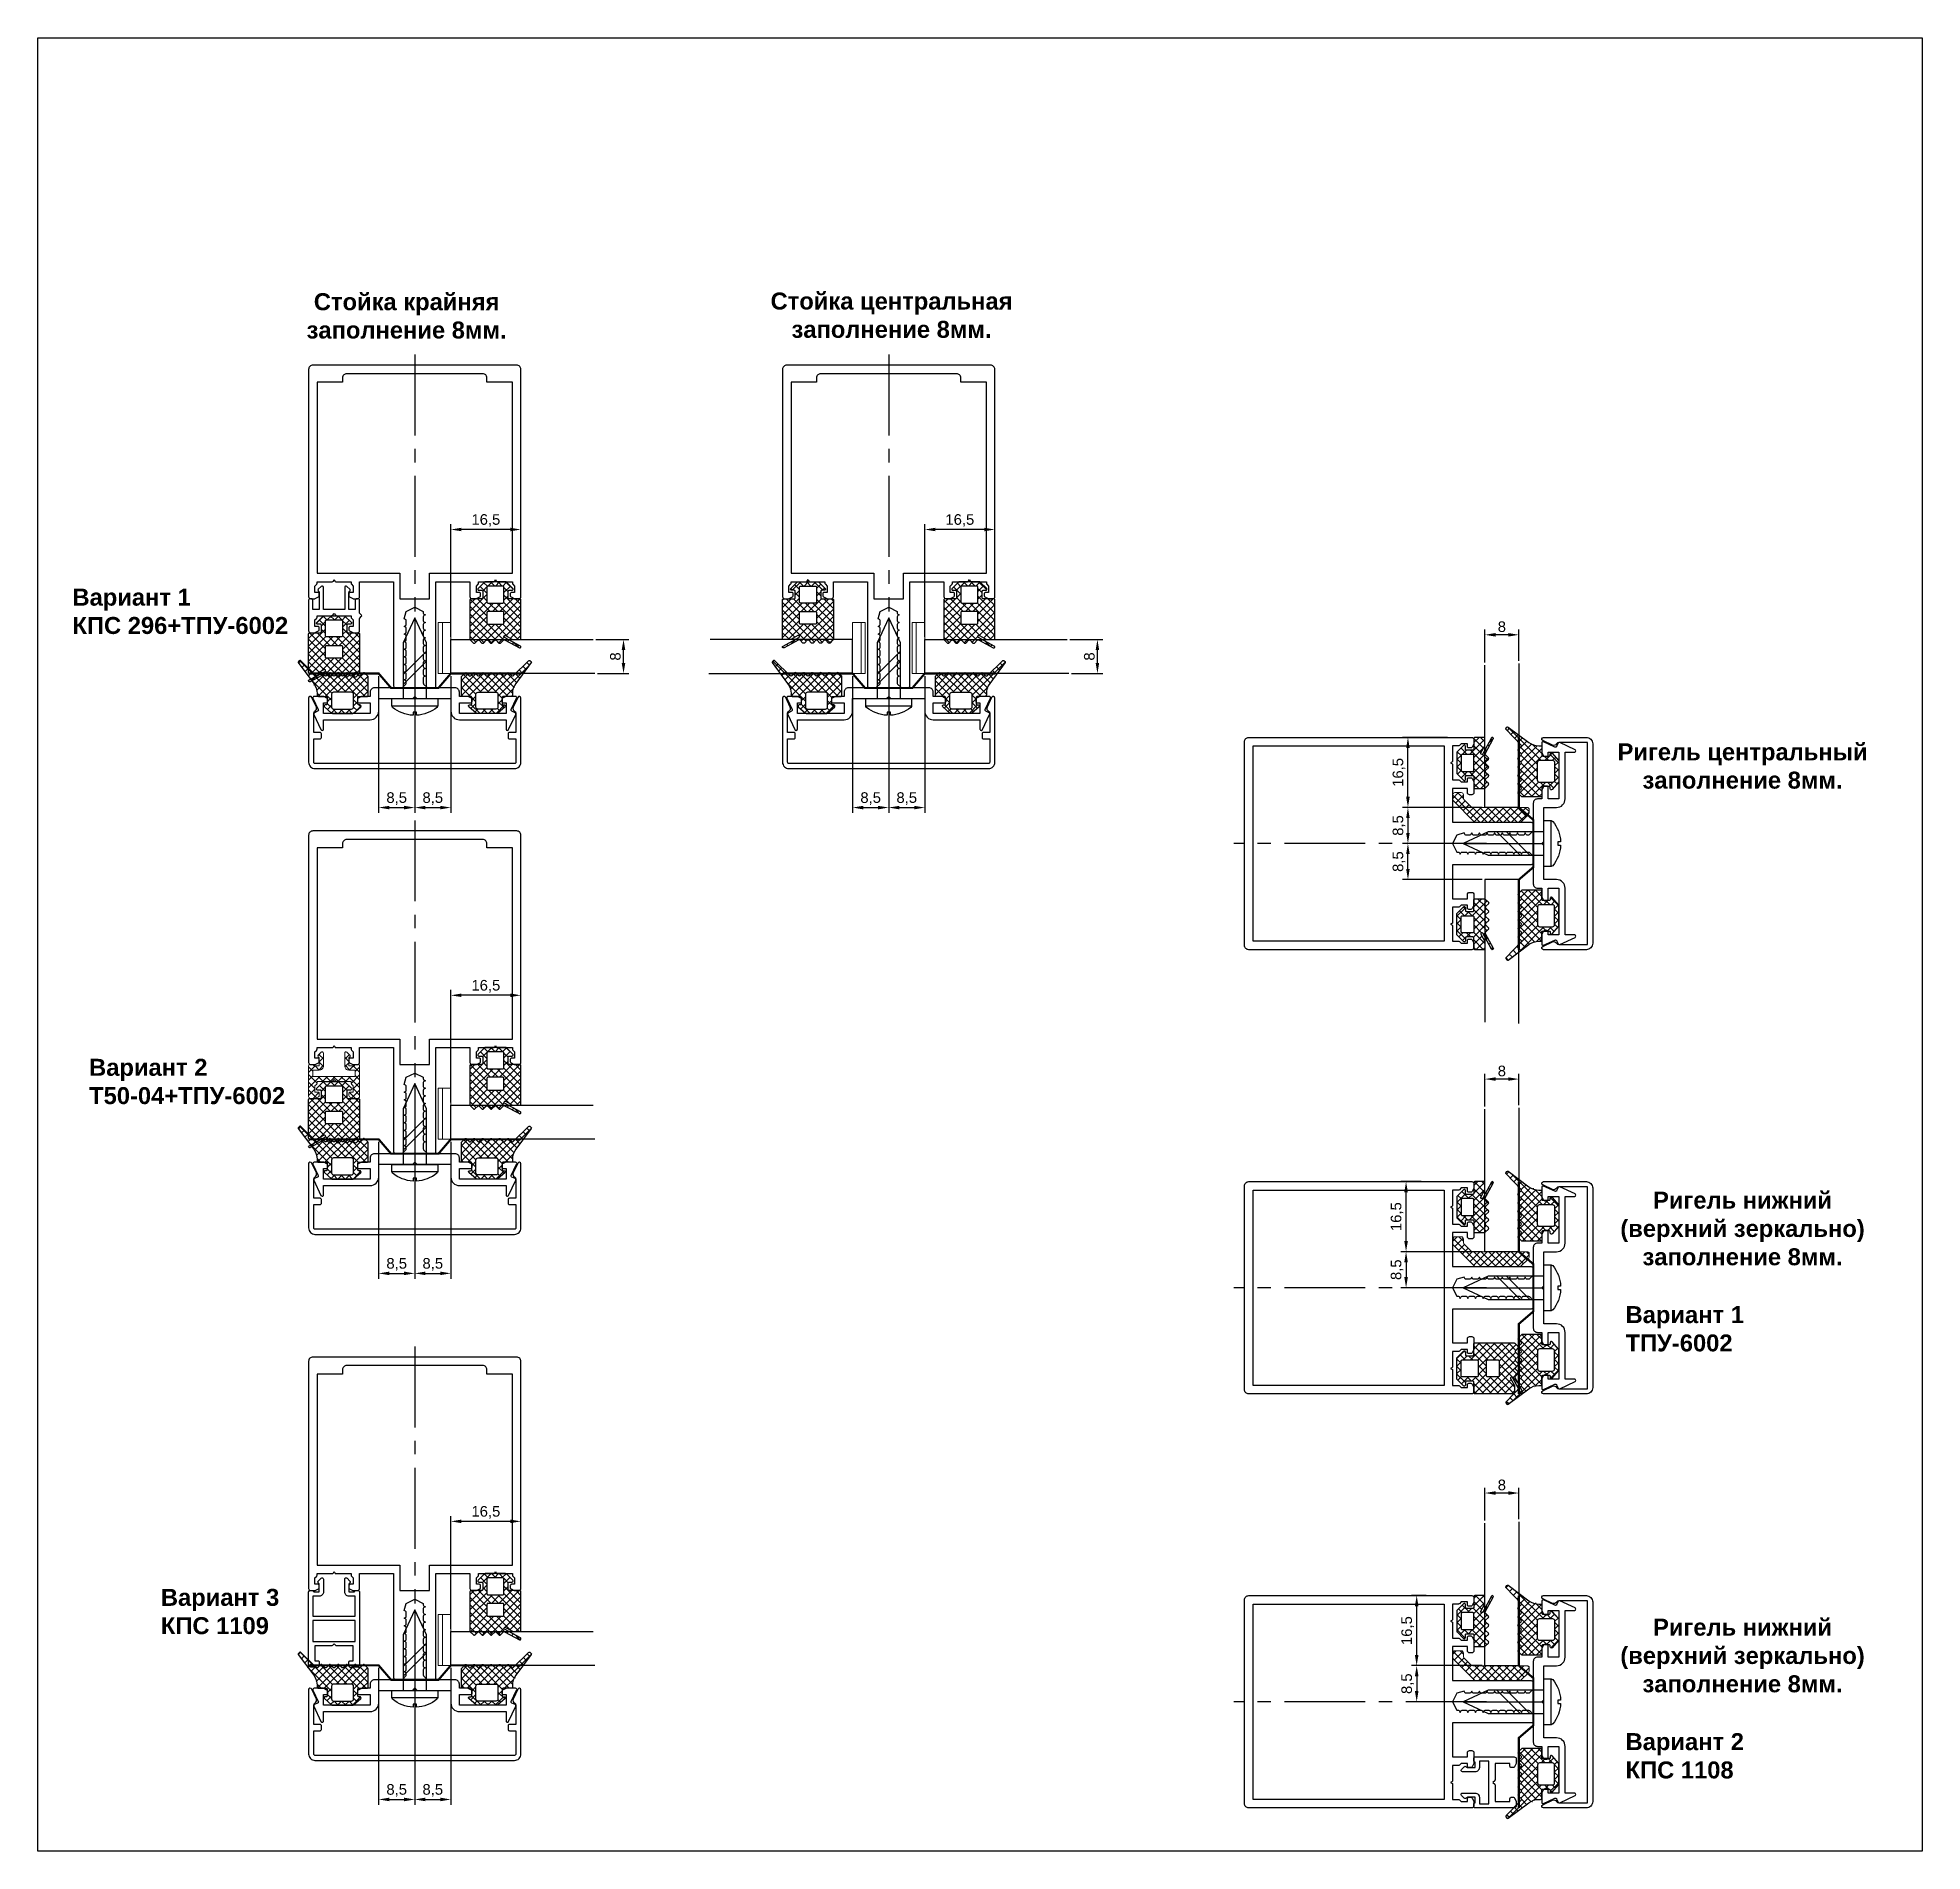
# Model space of a CAD drawing. Header units: millimetres. Extents: x 1744 to 18744, y -2272 to 2782.
# Drawn here: x 5316.6 to 5760.4, y 2066.4 to 2493.5 of the extents above; entities that cross this region are included whole.
import ezdxf

# ---------------------------------------------------------------- set-up
doc = ezdxf.new("R2010")
doc.units = ezdxf.units.MM
doc.linetypes.add('CENTER2', pattern=[28.575, 19.05, -3.175, 3.175, -3.175])
doc.linetypes.add('штриховая', pattern=[19.05, 12.7, -6.35])
doc.layers.add('Steklo 8mm', color=252, linetype='Continuous')
for name, color, linetype, lineweight in [('Подкладки', 1, 'Continuous', 20), ('Текстовый', 7, 'Continuous', 9), ('Уплотнители', 1, 'Continuous', 20), ('Штриховка', 1, 'Continuous', 5)]:
    doc.layers.add(name, color=color, linetype=linetype, lineweight=lineweight)
doc.styles.get("Standard").update_dxf_attribs({"font": 'arial.ttf'})
doc.styles.add('Каталожный', font='isocpeur.ttf', dxfattribs={"height": 2.5})
doc.dimstyles.new('ISO-25', dxfattribs={"dimtxt": 2.5, "dimasz": 2.5, "dimexe": 1.25, "dimexo": 0.625, "dimtad": 1, "dimtxsty": 'Standard', "dimcen": 2.5, "dimadec": 0, "dimazin": 0, "dimtfac": 1, "dimtmove": 0, "dimatfit": 3, "dimfxl": 1, "dimarcsym": 0})

msp = doc.modelspace()

# ---------------------------------------------------------------- texts
at = {"layer": 'Текстовый', "linetype": 'Continuous', "char_height": 4, "width": 96.14753, "attachment_point": 1, "style": 'Каталожный'}
for s, insert in [('\\pxqc;{\\fArial|b1|i0|c204|p34;Стойка\\fArial|b1|i0|c0|p34; \\fArial|b1|i0|c204|p34;крайняя \\Pзаполнение 8мм.}', (5355.384, 2433.358)), ('\\pxqc;{\\fArial|b1|i0|c204|p34;Стойка центральная \\fArial|b1|i0|c0|p34;\\P\\fArial|b1|i0|c204|p34;заполнение 8мм.}', (5469.573, 2433.52)), ('\\pxql;{\\fArial|b1|i0|c204|p34;Вариант 1\\PКПС 296+ТПУ-6002}', (5324.772, 2363.782)), ('\\pxqc;{\\fArial|b1|i0|c204|p34;Ригель центральный  \\fArial|b1|i0|c0|p34;\\P\\fArial|b1|i0|c204|p34;заполнение 8мм.}', (5669.969, 2327.356)), ('\\pxql;{\\fArial|b1|i0|c204|p34;Вариант \\fArial|b1|i0|c0|p34;2\\fArial|b1|i0|c204|p34;\\PТ50-04+ТПУ-6002}', (5328.69, 2253.058)), ('\\pxqc;{\\fArial|b1|i0|c204|p34;Ригель нижний\\fArial|b1|i0|c0|p34;\\P\\fArial|b1|i0|c204|p34;(верхний зеркально)  \\fArial|b1|i0|c0|p34;\\P\\fArial|b1|i0|c204|p34;заполнение 8мм.}', (5669.969, 2221.776)), ('\\pxql;{\\fArial|b1|i0|c204|p34;Вариант 1\\PТПУ-6002}', (5690.499, 2194.816)), ('\\pxql;{\\fArial|b1|i0|c204|p34;Вариант \\fArial|b1|i0|c0|p34;3\\fArial|b1|i0|c204|p34;\\PКПС 1109}', (5345.593, 2128.234)), ('\\pxqc;{\\fArial|b1|i0|c204|p34;Ригель нижний\\fArial|b1|i0|c0|p34;\\P\\fArial|b1|i0|c204|p34;(верхний зеркально)  \\fArial|b1|i0|c0|p34;\\P\\fArial|b1|i0|c204|p34;заполнение 8мм.}', (5669.969, 2121.214)), ('\\pxql;{\\fArial|b1|i0|c204|p34;Вариант \\fArial|b1|i0|c0|p34;2\\fArial|b1|i0|c204|p34;\\PКПС 1108}', (5690.499, 2094.255))]:
    msp.add_mtext(s, dxfattribs=dict(at, insert=insert))

# ---------------------------------------------------------------- blocks, each defined once
blk = doc.blocks.new('КП45366')
at = {"color": 146, "true_color": 0x105689}
for points in [[(5, 25), (13, 25), (13, 21.5, 0.414214), (13.5, 21), (14.43, 21, 0.116434), (14.56, 21.03), (15.33, 21.42, 0.284079), (15.5, 21.69), (15.5, 22.2, 0.414214), (15.2, 22.5), (14.5, 22.5), (14.5, 24), (14.91, 24.41, 0.198912), (15, 24.62), (15, 25), (18.56, 25, 0.284079), (18.83, 25.17), (19, 25.5), (19.17, 25.17, 0.284079), (19.44, 25), (23, 25), (23, 24.62, 0.198912), (23.09, 24.41), (23.5, 24), (23.5, 22.5), (22.8, 22.5, 0.414214), (22.5, 22.2), (22.5, 21.69, 0.284079), (22.67, 21.42), (23.44, 21.03, 0.116434), (23.57, 21), (24.5, 21, 0.414214), (25, 21.5), (25, 75, 0.414214), (24, 76), (-24, 76, 0.414214), (-25, 75), (-25, 21.5, 0.414214), (-24.5, 21), (-23.57, 21, 0.116434), (-23.44, 21.03), (-22.67, 21.42, 0.284079), (-22.5, 21.69), (-22.5, 22.2, 0.414214), (-22.8, 22.5), (-23.5, 22.5), (-23.5, 24), (-23.09, 24.41, 0.198912), (-23, 24.62), (-23, 25), (-19.44, 25, 0.284079), (-19.17, 25.17), (-19, 25.5), (-18.83, 25.17, 0.284079), (-18.56, 25), (-15, 25), (-15, 24.62, 0.198912), (-14.91, 24.41), (-14.5, 24), (-14.5, 22.5), (-15.2, 22.5, 0.414214), (-15.5, 22.2), (-15.5, 21.69, 0.284079), (-15.33, 21.42), (-14.56, 21.03, 0.116434), (-14.43, 21), (-13.5, 21, 0.414214), (-13, 21.5), (-13, 25), (-5, 25), (-5, 0.5, 0.414214), (-4.5, 0), (-3.12, 0, 0.198912), (-2.91, 0.09), (-2.09, 0.91, 0.198912), (-2, 1.12), (-2, 1.46, 0.284079), (-2.17, 1.73), (-2.5, 1.9), (-2.17, 2.07, 0.284079), (-2, 2.34), (-2, 3.26, 0.284079), (-2.17, 3.53), (-2.5, 3.7), (-2.17, 3.87, 0.284079), (-2, 4.14), (-2, 5.06, 0.284079), (-2.17, 5.33), (-2.5, 5.5), (-2.17, 5.67, 0.284079), (-2, 5.94), (-2, 6.86, 0.284079), (-2.17, 7.13), (-2.5, 7.3), (-2.17, 7.47, 0.284079), (-2, 7.74), (-2, 8.66, 0.284079), (-2.17, 8.93), (-2.5, 9.1), (-2.17, 9.27, 0.284079), (-2, 9.54), (-2, 10.46, 0.284079), (-2.17, 10.73), (-2.5, 10.9), (-2.17, 11.07, 0.284079), (-2, 11.34), (-2, 12.26, 0.284079), (-2.17, 12.53), (-2.5, 12.7), (-2.17, 12.87, 0.284079), (-2, 13.14), (-2, 14.06, 0.284079), (-2.17, 14.33), (-2.5, 14.5), (-2.17, 14.67, 0.284079), (-2, 14.94), (-2, 15.86, 0.284079), (-2.17, 16.13), (-2.5, 16.3), (-2, 18), (0, 19), (2, 18), (2, 17.64, 0.284079), (2.17, 17.37), (2.5, 17.2), (2.17, 17.03, 0.284079), (2, 16.76), (2, 15.84, 0.284079), (2.17, 15.57), (2.5, 15.4), (2.17, 15.23, 0.284079), (2, 14.96), (2, 14.04, 0.284079), (2.17, 13.77), (2.5, 13.6), (2.17, 13.43, 0.284079), (2, 13.16), (2, 12.24, 0.284079), (2.17, 11.97), (2.5, 11.8), (2.17, 11.63, 0.284079), (2, 11.36), (2, 10.44, 0.284079), (2.17, 10.17), (2.5, 10), (2.17, 9.83, 0.284079), (2, 9.56), (2, 8.64, 0.284079), (2.17, 8.37), (2.5, 8.2), (2.17, 8.03, 0.284079), (2, 7.76), (2, 6.84, 0.284079), (2.17, 6.57), (2.5, 6.4), (2.17, 6.23, 0.284079), (2, 5.96), (2, 5.04, 0.284079), (2.17, 4.77), (2.5, 4.6), (2.17, 4.43, 0.284079), (2, 4.16), (2, 3.24, 0.284079), (2.17, 2.97), (2.5, 2.8), (2.17, 2.63, 0.284079), (2, 2.36), (2, 1.12, 0.198912), (2.09, 0.91), (2.91, 0.09, 0.198912), (3.12, 0), (4.5, 0, 0.414214), (5, 0.5)], [(3.5, 27), (23, 27), (23, 72), (17, 72), (17, 73, 0.414214), (16, 74), (-16, 74, 0.414214), (-17, 73), (-17, 72), (-23, 72), (-23, 27), (-3.5, 27), (-3.5, 21), (3.5, 21)]]:
    blk.add_lwpolyline(points, format="xyb", close=True, dxfattribs=at)
blk = doc.blocks.new('КПС 758')
blk.add_lwpolyline([(-23.77, 2.33, 0.414214), (-23.63, 1.93), (-22.87, 1.58, -0.414214), (-22.73, 1.18), (-23.97, -1.49, 0.548619), (-23.7, -1.92), (-21.57, -1.92, 0.116434), (-21.44, -1.89), (-20.67, -1.5, 0.284079), (-20.5, -1.23), (-20.5, -0.72, 0.414214), (-20.8, -0.42), (-21.5, -0.42), (-21.5, 2.08), (-10.5, 2.08), (-10.5, -0.42), (-13.2, -0.42, 0.414214), (-13.5, -0.72), (-13.5, -1.23, 0.284079), (-13.33, -1.5), (-12.56, -1.89, 0.116434), (-12.43, -1.92), (-10.5, -1.92), (-10.5, -2.92, 0.414214), (-9.5, -3.92), (9.5, -3.92, 0.414214), (10.5, -2.92), (10.5, -1.92), (12.43, -1.92, 0.116434), (12.56, -1.89), (13.33, -1.5, 0.284079), (13.5, -1.23), (13.5, -0.72, 0.414214), (13.2, -0.42), (10.5, -0.42), (10.5, 2.08), (21.5, 2.08), (21.5, -0.42), (20.8, -0.42, 0.414214), (20.5, -0.72), (20.5, -1.23, 0.284079), (20.67, -1.5), (21.44, -1.89, 0.116434), (21.57, -1.92), (23.7, -1.92, 0.548619), (23.97, -1.49), (22.73, 1.18, -0.414214), (22.87, 1.58), (23.63, 1.93, 0.414214), (23.77, 2.33), (22.1, 5.91, 0.291473), (21.83, 6.08), (21.8, 6.08, 0.414214), (21.5, 5.78), (21.5, 3.58), (10.5, 3.58, 0.414214), (8.5, 1.58), (8.5, -1.42), (0.62, -1.42, 0.198912), (0.41, -1.51), (0, -1.92), (-0.41, -1.51, 0.198912), (-0.62, -1.42), (-8.5, -1.42), (-8.5, 1.58, 0.414214), (-10.5, 3.58), (-21.5, 3.58), (-21.5, 5.78, 0.414214), (-21.8, 6.08), (-21.83, 6.08, 0.291473), (-22.1, 5.91)], format="xyb", close=True)
blk = doc.blocks.new('КП45310')
at = {"color": 0}
blk.add_lwpolyline([(23.8, -4.26), (23.8, -8.78, -0.279739), (23.48, -9.31, 0.401559), (23.17, -10.23), (24.24, -12.52, 0.802585), (25, -12.36), (25, 2.74, 0.414214), (23.5, 4.24), (-23.5, 4.24, 0.414214), (-25, 2.74), (-25, -12.36, 0.802585), (-24.24, -12.52), (-23.17, -10.23, 0.401559), (-23.48, -9.31, -0.279739), (-23.8, -8.78), (-23.8, -4.26), (-22.3, -4.26, 0.414214), (-22, -3.96), (-22, -3.06, 0.414214), (-22.3, -2.76), (-23.8, -2.76), (-23.8, 2.74, -0.414214), (-23.5, 3.04), (23.5, 3.04, -0.414214), (23.8, 2.74), (23.8, -2.76), (22.3, -2.76, 0.414214), (22, -3.06), (22, -3.96, 0.414214), (22.3, -4.26)], format="xyb", close=True, dxfattribs=at)
blk = doc.blocks.new('ВС 5.5х19 А2 DIN7981')
for p, q in [((0, 7.12), (0, -11.88)), ((-5.4, -13.56), (5.4, -13.56))]:
    blk.add_line(p, q)
for points in [[(2.75, -11.88), (2.75, 1.23), (0, 7.12), (-2.75, 1.23), (-2.75, -11.88)], [(-2.75, -8.55), (2.75, -3.05), (2.75, -0.75), (-2.75, -6.25)]]:
    blk.add_lwpolyline(points, close=True)
blk.add_lwpolyline([(-0.39, -15.82, -0.161849), (-5.22, -13.95, -0.223888), (-5.4, -13.56), (-5.4, -11.88), (5.4, -11.88), (5.4, -13.56, -0.223888), (5.22, -13.95, -0.161849), (0.39, -15.82), (0.39, -15.12), (-0.39, -15.12)], format="xyb", close=True)
blk = doc.blocks.new('ТПУ-007ММ')
at = {"true_color": 0xafd9aa}
h = blk.add_hatch(dxfattribs=at)
h.set_pattern_fill('ANSI37', color=9, scale=10, angle=180, style=0)
h.set_pattern_definition([(225, (-3851.0623, 2334.4012), (0.88388348, -0.88388348), []), (315, (-3851.0623, 2334.4012), (0.88388348, 0.88388348), [])])
edge = h.paths.add_edge_path(flags=16)
edge.add_line((2.1, -1), (-2.1, -1))
edge.add_arc((-2.1, -1.5), 0.5, 90, 180)
edge.add_line((-2.6, -1.5), (-2.6, -4.5))
edge.add_arc((-2.1, -4.5), 0.5, 180, 270)
edge.add_line((-2.1, -5), (2.1, -5))
edge.add_arc((2.1, -4.5), 0.5, 270, 360)
edge.add_line((2.6, -4.5), (2.6, -1.5))
edge.add_arc((2.1, -1.5), 0.5, 0, 90)
edge = h.paths.add_edge_path()
edge.add_arc((-3.85, -2.25), 0.25, 0, 90, ccw=False)
edge.add_line((-3.6, -2.25), (-3.6, -3.75))
edge.add_arc((-3.85, -3.75), 0.25, -90, 0, ccw=False)
edge.add_line((-3.85, -4), (-5.75, -4))
edge.add_arc((-5.75, -4.25), 0.25, 90, 180)
edge.add_line((-6, -4.25), (-6, -8.62))
edge.add_arc((-5.8, -8.62), 0.2, 180, 225)
edge.add_line((-5.94, -8.76), (-5.18, -9.53))
edge.add_arc((-5, -9.35), 0.25, 225, 315)
edge.add_line((-4.82, -9.53), (-4.18, -8.88))
edge.add_arc((-4, -9.06), 0.25, 45, 135, ccw=False)
edge.add_line((-3.82, -8.88), (-3.18, -9.53))
edge.add_arc((-3, -9.35), 0.25, 225, 315)
edge.add_line((-2.82, -9.53), (-2.18, -8.88))
edge.add_arc((-2, -9.06), 0.25, 45, 135, ccw=False)
edge.add_line((-1.82, -8.88), (-1.18, -9.53))
edge.add_arc((-1, -9.35), 0.25, 225, 315)
edge.add_line((-0.82, -9.53), (-0.18, -8.88))
edge.add_arc((0, -9.06), 0.25, 45, 135, ccw=False)
edge.add_line((0.18, -8.88), (0.82, -9.53))
edge.add_arc((1, -9.35), 0.25, 225, 315)
edge.add_line((1.18, -9.53), (1.82, -8.88))
edge.add_arc((2, -9.06), 0.25, 45, 135, ccw=False)
edge.add_line((2.18, -8.88), (2.82, -9.53))
edge.add_arc((3, -9.35), 0.25, 225, 315)
edge.add_line((3.18, -9.53), (3.82, -8.88))
edge.add_arc((4, -9.06), 0.25, 45, 135, ccw=False)
edge.add_line((4.18, -8.88), (4.82, -9.53))
edge.add_arc((5, -9.35), 0.25, 225, 315)
edge.add_line((5.18, -9.53), (5.82, -8.88))
edge.add_arc((6, -9.06), 0.25, 45, 135, ccw=False)
edge.add_line((6.18, -8.88), (9.82, -12.42))
edge.add_arc((10, -12.25), 0.25, 225, 315)
edge.add_line((10.18, -12.42), (10.39, -12.21))
edge.add_arc((10.21, -12.04), 0.25, 315, 380.2249)
edge.add_line((10.44, -11.95), (6.8, -7.06))
edge.add_arc((10, -4.67), 4, 180, 216.7605, ccw=False)
edge.add_line((6, -4.67), (6, -4.3))
edge.add_arc((5.7, -4.3), 0.3, 360, 450)
edge.add_line((5.7, -4), (3.85, -4))
edge.add_arc((3.85, -3.75), 0.25, 180, 270, ccw=False)
edge.add_line((3.6, -3.75), (3.6, -2.25))
edge.add_arc((3.85, -2.25), 0.25, 90, 180, ccw=False)
edge.add_line((3.85, -2), (4.1, -2))
edge.add_arc((4.1, -1.75), 0.25, 270, 405.0646)
edge.add_line((4.28, -1.57), (2.57, -0.07))
edge.add_arc((2.4, -0.25), 0.25, 45.0646, 90)
edge.add_line((2.4, 0), (-2.4, 0))
edge.add_arc((-2.4, -0.25), 0.25, 90, 134.9354)
edge.add_line((-2.57, -0.07), (-4.28, -1.57))
edge.add_arc((-4.1, -1.75), 0.25, 134.9354, 270)
edge.add_line((-4.1, -2), (-3.85, -2))
at = {"color": 9, "true_color": 0xafd9aa}
for points in [[(-3.85, -2, -0.414214), (-3.6, -2.25), (-3.6, -3.75, -0.414214), (-3.85, -4), (-5.75, -4, 0.414214), (-6, -4.25), (-6, -8.62, 0.198912), (-5.94, -8.76), (-5.18, -9.53, 0.414214), (-4.82, -9.53), (-4.18, -8.88, -0.414214), (-3.82, -8.88), (-3.18, -9.53, 0.414214), (-2.82, -9.53), (-2.18, -8.88, -0.414214), (-1.82, -8.88), (-1.18, -9.53, 0.414214), (-0.82, -9.53), (-0.18, -8.88, -0.414214), (0.18, -8.88), (0.82, -9.53, 0.414214), (1.18, -9.53), (1.82, -8.88, -0.414214), (2.18, -8.88), (2.82, -9.53, 0.414214), (3.18, -9.53), (3.82, -8.88, -0.414214), (4.18, -8.88), (4.82, -9.53, 0.414214), (5.18, -9.53), (5.82, -8.88, -0.414214), (6.18, -8.88), (9.82, -12.42, 0.414214), (10.18, -12.42), (10.39, -12.21, 0.292538), (10.44, -11.95), (6.8, -7.06, -0.161788), (6, -4.67), (6, -4.3, 0.414214), (5.7, -4), (3.85, -4, -0.414214), (3.6, -3.75), (3.6, -2.25, -0.414214), (3.85, -2), (4.1, -2, 0.668587), (4.28, -1.57), (2.57, -0.07, 0.198619), (2.4, 0), (-2.4, 0, 0.198619), (-2.57, -0.07), (-4.28, -1.57, 0.668587), (-4.1, -2)], [(2.1, -1), (-2.1, -1, 0.414214), (-2.6, -1.5), (-2.6, -4.5, 0.414214), (-2.1, -5), (2.1, -5, 0.414214), (2.6, -4.5), (2.6, -1.5, 0.414214)]]:
    blk.add_lwpolyline(points, format="xyb", close=True, dxfattribs=at)
blk = doc.blocks.new('ТПУ-6002')
at = {"true_color": 0xafd9aa}
h = blk.add_hatch(dxfattribs=at)
h.set_pattern_fill('ANSI37', color=9, scale=10, angle=180, style=0)
h.set_pattern_definition([(225, (359.6389, 110.4286), (0.8838835, -0.8838835), []), (315, (359.6389, 110.4286), (0.8838835, 0.8838835), [])])
edge = h.paths.add_edge_path(flags=16)
edge.add_line((1.75, -1), (-1.75, -1))
edge.add_arc((-1.75, -1.25), 0.25, 90, 180)
edge.add_line((-2, -1.25), (-2, -4.75))
edge.add_arc((-1.75, -4.75), 0.25, 180, 270)
edge.add_line((-1.75, -5), (1.75, -5))
edge.add_arc((1.75, -4.75), 0.25, 270, 360)
edge.add_line((2, -4.75), (2, -1.25))
edge.add_arc((1.75, -1.25), 0.25, 0, 90)
edge = h.paths.add_edge_path()
edge.add_line((2.37, -12.66), (4.04, -13.57))
edge.add_arc((4.16, -13.35), 0.25, 241.5196, 270)
edge.add_line((4.16, -13.6), (5.75, -13.6))
edge.add_arc((5.75, -13.35), 0.25, 270, 360)
edge.add_line((6, -13.35), (6, -4.25))
edge.add_arc((5.75, -4.25), 0.25, 0, 90)
edge.add_line((5.75, -4), (3.25, -4))
edge.add_arc((3.25, -3.75), 0.25, 180, 270, ccw=False)
edge.add_line((3, -3.75), (3, -2.25))
edge.add_arc((3.25, -2.25), 0.25, 90, 180, ccw=False)
edge.add_line((3.25, -2), (3.9, -2))
edge.add_arc((3.9, -1.75), 0.25, 270, 405.0646)
edge.add_line((4.08, -1.57), (2.57, -0.07))
edge.add_arc((2.4, -0.25), 0.25, 45.0646, 90)
edge.add_line((2.4, 0), (-2.4, 0))
edge.add_arc((-2.4, -0.25), 0.25, 90, 134.9354)
edge.add_line((-2.57, -0.07), (-4.08, -1.57))
edge.add_arc((-3.9, -1.75), 0.25, 134.9354, 270)
edge.add_line((-3.9, -2), (-3.25, -2))
edge.add_arc((-3.25, -2.25), 0.25, 0, 90, ccw=False)
edge.add_line((-3, -2.25), (-3, -3.75))
edge.add_arc((-3.25, -3.75), 0.25, -90, 0, ccw=False)
edge.add_line((-3.25, -4), (-5.75, -4))
edge.add_arc((-5.75, -4.25), 0.25, 90, 180)
edge.add_line((-6, -4.25), (-6, -13.5))
edge.add_arc((-5.75, -13.5), 0.25, 180, 225)
edge.add_line((-5.93, -13.67), (-5.18, -14.42))
edge.add_arc((-5, -14.25), 0.25, 225, 315)
edge.add_line((-4.82, -14.42), (-4.18, -13.78))
edge.add_arc((-4, -13.95), 0.25, 45, 135, ccw=False)
edge.add_line((-3.82, -13.78), (-3.18, -14.42))
edge.add_arc((-3, -14.25), 0.25, 225, 315)
edge.add_line((-2.82, -14.42), (-2.18, -13.78))
edge.add_arc((-2, -13.95), 0.25, 45, 135, ccw=False)
edge.add_line((-1.82, -13.78), (-1.18, -14.42))
edge.add_arc((-1, -14.25), 0.25, 225, 315)
edge.add_line((-0.82, -14.42), (-0.18, -13.78))
edge.add_arc((0, -13.95), 0.25, 45, 135, ccw=False)
edge.add_line((0.18, -13.78), (0.82, -14.42))
edge.add_arc((1, -14.25), 0.25, 225, 315)
edge.add_line((1.18, -14.42), (1.87, -13.73))
edge.add_arc((2.04, -13.91), 0.25, 61.5196, 135, ccw=False)
edge.add_line((2.16, -13.69), (5.63, -15.57))
edge.add_arc((5.75, -15.35), 0.25, 241.5196, 421.5196)
edge.add_line((5.87, -15.13), (2.13, -13.1))
edge.add_arc((2.25, -12.88), 0.25, 61.5196, 241.5196, ccw=False)
edge = h.paths.add_edge_path(flags=16)
edge.add_line((1.75, -7), (-1.75, -7))
edge.add_arc((-1.75, -7.25), 0.25, 90, 180)
edge.add_line((-2, -7.25), (-2, -9.75))
edge.add_arc((-1.75, -9.75), 0.25, 180, 270)
edge.add_line((-1.75, -10), (1.75, -10))
edge.add_arc((1.75, -9.75), 0.25, 270, 360)
edge.add_line((2, -9.75), (2, -7.25))
edge.add_arc((1.75, -7.25), 0.25, 0, 90)
at = {"color": 9, "true_color": 0xafd9aa}
for points in [[(2.37, -12.66), (4.04, -13.57, 0.124913), (4.16, -13.6), (5.75, -13.6, 0.414214), (6, -13.35), (6, -4.25, 0.414214), (5.75, -4), (3.25, -4, -0.414214), (3, -3.75), (3, -2.25, -0.414214), (3.25, -2), (3.9, -2, 0.668587), (4.08, -1.57), (2.57, -0.07, 0.198619), (2.4, 0), (-2.4, 0, 0.198619), (-2.57, -0.07), (-4.08, -1.57, 0.668587), (-3.9, -2), (-3.25, -2, -0.414214), (-3, -2.25), (-3, -3.75, -0.414214), (-3.25, -4), (-5.75, -4, 0.414214), (-6, -4.25), (-6, -13.5, 0.198912), (-5.93, -13.67), (-5.18, -14.42, 0.414214), (-4.82, -14.42), (-4.18, -13.78, -0.414214), (-3.82, -13.78), (-3.18, -14.42, 0.414214), (-2.82, -14.42), (-2.18, -13.78, -0.414214), (-1.82, -13.78), (-1.18, -14.42, 0.414214), (-0.82, -14.42), (-0.18, -13.78, -0.414214), (0.18, -13.78), (0.82, -14.42, 0.414214), (1.18, -14.42), (1.87, -13.73, -0.332076), (2.16, -13.69), (5.63, -15.57, 1), (5.87, -15.13), (2.13, -13.1, -1)], [(1.75, -1), (-1.75, -1, 0.414214), (-2, -1.25), (-2, -4.75, 0.414214), (-1.75, -5), (1.75, -5, 0.414214), (2, -4.75), (2, -1.25, 0.414214)], [(1.75, -7), (-1.75, -7, 0.414214), (-2, -7.25), (-2, -9.75, 0.414214), (-1.75, -10), (1.75, -10, 0.414214), (2, -9.75), (2, -7.25, 0.414214)]]:
    blk.add_lwpolyline(points, format="xyb", close=True, dxfattribs=at)
blk = doc.blocks.new('*U209')
at = {"color": 0, "linetype": 'CENTER2', "transparency": 16777216}
blk.add_line((0, 30.25), (0, -30.25), dxfattribs=at)
blk = doc.blocks.new('*D210')
at = {"color": 0, "lineweight": -2, "transparency": 16777216}
for p, q in [((5516.98, 2350.61), (5516.98, 2310.98)), ((5525.48, 2343.18), (5525.48, 2310.98)), ((5519.48, 2312.23), (5522.98, 2312.23))]:
    blk.add_line(p, q, dxfattribs=at)
at = {"color": 0, "transparency": 16777216}
for points in [[(5519.48, 2312.64), (5519.48, 2311.81), (5516.98, 2312.23)], [(5522.98, 2312.64), (5522.98, 2311.81), (5525.48, 2312.23)]]:
    blk.add_solid(points, dxfattribs=at)
at = {"layer": 'DEFPOINTS', "color": 0, "transparency": 16777216}
for p in [(5516.98, 2351.23), (5525.48, 2343.81), (5525.48, 2312.23)]:
    blk.add_point(p, dxfattribs=at)
at = {"color": 0, "transparency": 16777216, "insert": (5521.23, 2314.35), "char_height": 2.5, "attachment_point": 5}
blk.add_mtext('8,5', dxfattribs=at)
blk = doc.blocks.new('*D211')
at = {"color": 0, "lineweight": -2, "transparency": 16777216}
for p, q in [((5516.98, 2350.61), (5516.98, 2310.98)), ((5508.48, 2343.18), (5508.48, 2310.98)), ((5510.98, 2312.23), (5514.48, 2312.23))]:
    blk.add_line(p, q, dxfattribs=at)
at = {"color": 0, "transparency": 16777216}
for points in [[(5510.98, 2312.64), (5510.98, 2311.81), (5508.48, 2312.23)], [(5514.48, 2312.64), (5514.48, 2311.81), (5516.98, 2312.23)]]:
    blk.add_solid(points, dxfattribs=at)
at = {"layer": 'DEFPOINTS', "color": 0, "transparency": 16777216}
for p in [(5516.98, 2351.23), (5508.48, 2343.81), (5516.98, 2312.23)]:
    blk.add_point(p, dxfattribs=at)
at = {"color": 0, "transparency": 16777216, "insert": (5512.73, 2314.35), "char_height": 2.5, "attachment_point": 5}
blk.add_mtext('8,5', dxfattribs=at)
blk = doc.blocks.new('*D212')
at = {"color": 0, "lineweight": -2, "transparency": 16777216}
for p, q in [((5559.63, 2351.81), (5567.38, 2351.81)), ((5566.13, 2346.31), (5566.13, 2349.31)), ((5559.99, 2343.81), (5567.38, 2343.81))]:
    blk.add_line(p, q, dxfattribs=at)
at = {"color": 0, "transparency": 16777216}
for points in [[(5565.71, 2349.31), (5566.55, 2349.31), (5566.13, 2351.81)], [(5565.71, 2346.31), (5566.55, 2346.31), (5566.13, 2343.81)]]:
    blk.add_solid(points, dxfattribs=at)
at = {"layer": 'DEFPOINTS', "color": 0, "transparency": 16777216}
for p in [(5559.01, 2351.81), (5566.13, 2351.81), (5559.36, 2343.81)]:
    blk.add_point(p, dxfattribs=at)
at = {"color": 0, "transparency": 16777216, "insert": (5564.23, 2347.81), "char_height": 2.5, "attachment_point": 5, "rotation": 90}
blk.add_mtext('8', dxfattribs=at)
blk = doc.blocks.new('*D213')
at = {"color": 0, "lineweight": -2, "transparency": 16777216}
for p, q in [((5525.48, 2352.43), (5525.48, 2378.96)), ((5541.98, 2374.57), (5541.98, 2378.96)), ((5539.48, 2377.71), (5527.98, 2377.71))]:
    blk.add_line(p, q, dxfattribs=at)
at = {"color": 0, "transparency": 16777216}
for points in [[(5527.98, 2378.13), (5527.98, 2377.3), (5525.48, 2377.71)], [(5539.48, 2378.13), (5539.48, 2377.3), (5541.98, 2377.71)]]:
    blk.add_solid(points, dxfattribs=at)
at = {"layer": 'DEFPOINTS', "color": 0, "transparency": 16777216}
for p in [(5525.48, 2377.71), (5541.98, 2373.94), (5525.48, 2351.81)]:
    blk.add_point(p, dxfattribs=at)
at = {"color": 0, "transparency": 16777216, "insert": (5533.73, 2379.84), "char_height": 2.5, "attachment_point": 5}
blk.add_mtext('16,5', dxfattribs=at)
blk = doc.blocks.new('*U214')
at = {"color": 0, "linetype": 'CENTER2', "transparency": 16777216}
blk.add_line((0, 30.25), (0, -30.25), dxfattribs=at)
blk = doc.blocks.new('*D215')
at = {"color": 0, "lineweight": -2, "transparency": 16777216}
for p, q in [((5405.37, 2350.61), (5405.37, 2310.98)), ((5413.87, 2343.18), (5413.87, 2310.98)), ((5407.87, 2312.23), (5411.37, 2312.23))]:
    blk.add_line(p, q, dxfattribs=at)
at = {"color": 0, "transparency": 16777216}
for points in [[(5407.87, 2312.64), (5407.87, 2311.81), (5405.37, 2312.23)], [(5411.37, 2312.64), (5411.37, 2311.81), (5413.87, 2312.23)]]:
    blk.add_solid(points, dxfattribs=at)
at = {"layer": 'DEFPOINTS', "color": 0, "transparency": 16777216}
for p in [(5405.37, 2351.23), (5413.87, 2343.81), (5413.87, 2312.23)]:
    blk.add_point(p, dxfattribs=at)
at = {"color": 0, "transparency": 16777216, "insert": (5409.62, 2314.35), "char_height": 2.5, "attachment_point": 5}
blk.add_mtext('8,5', dxfattribs=at)
blk = doc.blocks.new('*D216')
at = {"color": 0, "lineweight": -2, "transparency": 16777216}
for p, q in [((5405.37, 2350.61), (5405.37, 2310.98)), ((5396.87, 2343.18), (5396.87, 2310.98)), ((5399.37, 2312.23), (5402.87, 2312.23))]:
    blk.add_line(p, q, dxfattribs=at)
at = {"color": 0, "transparency": 16777216}
for points in [[(5399.37, 2312.64), (5399.37, 2311.81), (5396.87, 2312.23)], [(5402.87, 2312.64), (5402.87, 2311.81), (5405.37, 2312.23)]]:
    blk.add_solid(points, dxfattribs=at)
at = {"layer": 'DEFPOINTS', "color": 0, "transparency": 16777216}
for p in [(5405.37, 2351.23), (5396.87, 2343.81), (5405.37, 2312.23)]:
    blk.add_point(p, dxfattribs=at)
at = {"color": 0, "transparency": 16777216, "insert": (5401.12, 2314.35), "char_height": 2.5, "attachment_point": 5}
blk.add_mtext('8,5', dxfattribs=at)
blk = doc.blocks.new('*D217')
at = {"color": 0, "lineweight": -2, "transparency": 16777216}
for p, q in [((5448.03, 2351.81), (5455.78, 2351.81)), ((5454.53, 2346.31), (5454.53, 2349.31)), ((5448.39, 2343.81), (5455.78, 2343.81))]:
    blk.add_line(p, q, dxfattribs=at)
at = {"color": 0, "transparency": 16777216}
for points in [[(5454.11, 2349.31), (5454.95, 2349.31), (5454.53, 2351.81)], [(5454.11, 2346.31), (5454.95, 2346.31), (5454.53, 2343.81)]]:
    blk.add_solid(points, dxfattribs=at)
at = {"layer": 'DEFPOINTS', "color": 0, "transparency": 16777216}
for p in [(5447.41, 2351.81), (5454.53, 2351.81), (5447.76, 2343.81)]:
    blk.add_point(p, dxfattribs=at)
at = {"color": 0, "transparency": 16777216, "insert": (5452.63, 2347.81), "char_height": 2.5, "attachment_point": 5, "rotation": 90}
blk.add_mtext('8', dxfattribs=at)
blk = doc.blocks.new('*D218')
at = {"color": 0, "lineweight": -2, "transparency": 16777216}
for p, q in [((5413.87, 2352.43), (5413.87, 2378.96)), ((5430.37, 2374.57), (5430.37, 2378.96)), ((5427.87, 2377.71), (5416.37, 2377.71))]:
    blk.add_line(p, q, dxfattribs=at)
at = {"color": 0, "transparency": 16777216}
for points in [[(5416.37, 2378.13), (5416.37, 2377.3), (5413.87, 2377.71)], [(5427.87, 2378.13), (5427.87, 2377.3), (5430.37, 2377.71)]]:
    blk.add_solid(points, dxfattribs=at)
at = {"layer": 'DEFPOINTS', "color": 0, "transparency": 16777216}
for p in [(5413.87, 2377.71), (5430.37, 2373.94), (5413.87, 2351.81)]:
    blk.add_point(p, dxfattribs=at)
at = {"color": 0, "transparency": 16777216, "insert": (5422.12, 2379.84), "char_height": 2.5, "attachment_point": 5}
blk.add_mtext('16,5', dxfattribs=at)
blk = doc.blocks.new('КПС 296')
blk.add_lwpolyline([(-5, 0), (-5, -2.2, -0.414214), (-5.3, -2.5), (-5.7, -2.5, -0.414214), (-6, -2.2), (-6, -2.2), (-6, 5, -0.414214), (-5.5, 5.5), (-4.57, 5.5, -0.116434), (-4.44, 5.47), (-3.67, 5.08, -0.284079), (-3.5, 4.81), (-3.5, 4.3, -0.414214), (-3.8, 4), (-4.5, 4), (-4.5, 2.5), (-4.09, 2.09, -0.198912), (-4, 1.88), (-4, 1.5), (-0.62, 1.5, -0.198912), (-0.41, 1.41), (0, 1), (0.41, 1.41, -0.198912), (0.62, 1.5), (4, 1.5), (4, 1.88, -0.198912), (4.09, 2.09), (4.5, 2.5), (4.5, 4), (3.8, 4, -0.414214), (3.5, 4.3), (3.5, 4.81, -0.284079), (3.67, 5.08), (4.44, 5.47, -0.116434), (4.57, 5.5), (5.5, 5.5, -0.414214), (6, 5), (6, 2.25, 0.198912), (6.09, 2.04), (6.41, 1.71, -0.414214), (6.41, 1.29), (6.09, 0.96, 0.198912), (6, 0.75), (6, -2.2, -0.414214), (5.7, -2.5), (5.3, -2.5, -0.414214), (5, -2.2), (5, 0), (3.5, 0), (3.5, -3.98, 0.198912), (3.59, -4.19), (3.71, -4.31, -0.414214), (3.71, -4.74), (3.04, -5.41, -0.668179), (2.5, -5.18), (2.5, 0), (-2.5, 0), (-2.5, -5.18, -0.668179), (-3.04, -5.41), (-3.71, -4.74, -0.414214), (-3.71, -4.31), (-3.59, -4.19, 0.198912), (-3.5, -3.98), (-3.5, 0)], format="xyb", close=True)
blk = doc.blocks.new('*U219')
at = {"color": 0, "linetype": 'CENTER2', "transparency": 16777216}
blk.add_line((0, 30.25), (0, -30.25), dxfattribs=at)
blk = doc.blocks.new('*D220')
at = {"color": 0, "lineweight": -2, "transparency": 16777216}
for p, q in [((5405.37, 2240.92), (5405.37, 2201.28)), ((5413.87, 2233.49), (5413.87, 2201.28)), ((5407.87, 2202.53), (5411.37, 2202.53))]:
    blk.add_line(p, q, dxfattribs=at)
at = {"color": 0, "transparency": 16777216}
for points in [[(5407.87, 2202.95), (5407.87, 2202.12), (5405.37, 2202.53)], [(5411.37, 2202.95), (5411.37, 2202.12), (5413.87, 2202.53)]]:
    blk.add_solid(points, dxfattribs=at)
at = {"layer": 'DEFPOINTS', "color": 0, "transparency": 16777216}
for p in [(5405.37, 2241.54), (5413.87, 2234.11), (5413.87, 2202.53)]:
    blk.add_point(p, dxfattribs=at)
at = {"color": 0, "transparency": 16777216, "insert": (5409.62, 2204.66), "char_height": 2.5, "attachment_point": 5}
blk.add_mtext('8,5', dxfattribs=at)
blk = doc.blocks.new('*D221')
at = {"color": 0, "lineweight": -2, "transparency": 16777216}
for p, q in [((5405.37, 2240.92), (5405.37, 2201.28)), ((5396.87, 2233.49), (5396.87, 2201.28)), ((5399.37, 2202.53), (5402.87, 2202.53))]:
    blk.add_line(p, q, dxfattribs=at)
at = {"color": 0, "transparency": 16777216}
for points in [[(5399.37, 2202.95), (5399.37, 2202.12), (5396.87, 2202.53)], [(5402.87, 2202.95), (5402.87, 2202.12), (5405.37, 2202.53)]]:
    blk.add_solid(points, dxfattribs=at)
at = {"layer": 'DEFPOINTS', "color": 0, "transparency": 16777216}
for p in [(5405.37, 2241.54), (5396.87, 2234.11), (5405.37, 2202.53)]:
    blk.add_point(p, dxfattribs=at)
at = {"color": 0, "transparency": 16777216, "insert": (5401.12, 2204.66), "char_height": 2.5, "attachment_point": 5}
blk.add_mtext('8,5', dxfattribs=at)
blk = doc.blocks.new('*D222')
at = {"color": 0, "lineweight": -2, "transparency": 16777216}
for p, q in [((5413.87, 2242.74), (5413.87, 2269.27)), ((5427.87, 2268.02), (5416.37, 2268.02)), ((5430.37, 2264.88), (5430.37, 2269.27))]:
    blk.add_line(p, q, dxfattribs=at)
at = {"color": 0, "transparency": 16777216}
for points in [[(5416.37, 2268.44), (5416.37, 2267.61), (5413.87, 2268.02)], [(5427.87, 2268.44), (5427.87, 2267.61), (5430.37, 2268.02)]]:
    blk.add_solid(points, dxfattribs=at)
at = {"layer": 'DEFPOINTS', "color": 0, "transparency": 16777216}
for p in [(5413.87, 2268.02), (5430.37, 2264.25), (5413.87, 2242.11)]:
    blk.add_point(p, dxfattribs=at)
at = {"color": 0, "transparency": 16777216, "insert": (5422.12, 2270.15), "char_height": 2.5, "attachment_point": 5}
blk.add_mtext('16,5', dxfattribs=at)
blk = doc.blocks.new('Т50-04')
at = {"layer": 'Штриховка', "lineweight": 5}
h = blk.add_hatch(dxfattribs=at)
h.set_pattern_fill('ANSI37', color=256, scale=0.4, angle=90, style=0)
h.set_pattern_definition([(135, (70.9065, -539.6547), (-0.8980256, -0.8980256), []), (225, (70.9065, -539.6547), (0.8980256, -0.8980256), [])])
edge = h.paths.add_edge_path()
edge.add_line((0.7, 0), (1.11, 0.41))
edge.add_arc((0.9, 0.62), 0.3, 315, 360)
edge.add_line((1.2, 0.62), (1.2, 4))
edge.add_line((1.2, 4), (1.58, 4))
edge.add_arc((1.58, 4.3), 0.3, 270, 315)
edge.add_line((1.79, 4.09), (2.2, 4.5))
edge.add_line((2.2, 4.5), (3.7, 4.5))
edge.add_line((3.7, 4.5), (3.7, 3.8))
edge.add_arc((4, 3.8), 0.3, 180, 270)
edge.add_line((4, 3.5), (4.51, 3.5))
edge.add_arc((4.51, 3.8), 0.3, 270, 333.4349)
edge.add_line((4.78, 3.67), (5.17, 4.44))
edge.add_arc((4.9, 4.57), 0.3, 333.4349, 360)
edge.add_line((5.2, 4.57), (5.2, 5.5))
edge.add_arc((4.7, 5.5), 0.5, 360, 450)
edge.add_line((4.7, 6), (-2.5, 6))
edge.add_arc((-2.5, 5.7), 0.3, 90, 180)
edge.add_line((-2.8, 5.7), (-2.8, 5.1))
edge.add_arc((-2.5, 5.1), 0.3, 180, 270)
edge.add_line((-2.5, 4.8), (-2.5, 3.5))
edge.add_line((-2.5, 3.5), (-4.4, 3.5))
edge.add_line((-4.4, 3.5), (-4.61, 3.71))
edge.add_arc((-4.82, 3.5), 0.3, 405, 495)
edge.add_line((-5.04, 3.71), (-5.71, 3.04))
edge.add_arc((-5.48, 2.82), 0.317, 135, 270)
edge.add_line((-5.48, 2.5), (-2.5, 2.5))
edge.add_arc((-2.5, 3.5), 1, 270, 360)
edge.add_line((-1.5, 3.5), (-1.5, 5))
edge.add_line((-1.5, 5), (0, 5))
edge.add_line((0, 5), (0, -5))
edge.add_line((0, -5), (-1.5, -5))
edge.add_line((-1.5, -5), (-1.5, -3.5))
edge.add_arc((-2.5, -3.5), 1, 360, 450)
edge.add_line((-2.5, -2.5), (-5.48, -2.5))
edge.add_arc((-5.48, -2.82), 0.317, 90, 225)
edge.add_line((-5.71, -3.04), (-5.04, -3.71))
edge.add_arc((-4.82, -3.5), 0.3, 225, 315)
edge.add_line((-4.61, -3.71), (-4.4, -3.5))
edge.add_line((-4.4, -3.5), (-2.5, -3.5))
edge.add_line((-2.5, -3.5), (-2.5, -4.8))
edge.add_arc((-2.5, -5.1), 0.3, 90, 180)
edge.add_line((-2.8, -5.1), (-2.8, -5.7))
edge.add_arc((-2.5, -5.7), 0.3, 180, 270)
edge.add_line((-2.5, -6), (4.7, -6))
edge.add_arc((4.7, -5.5), 0.5, 270, 360)
edge.add_line((5.2, -5.5), (5.2, -4.57))
edge.add_arc((4.9, -4.57), 0.3, 360, 386.5651)
edge.add_line((5.17, -4.44), (4.78, -3.67))
edge.add_arc((4.51, -3.8), 0.3, 386.5651, 450)
edge.add_line((4.51, -3.5), (4, -3.5))
edge.add_arc((4, -3.8), 0.3, 450, 540)
edge.add_line((3.7, -3.8), (3.7, -4.5))
edge.add_line((3.7, -4.5), (2.2, -4.5))
edge.add_line((2.2, -4.5), (1.79, -4.09))
edge.add_arc((1.58, -4.3), 0.3, 405, 450)
edge.add_line((1.58, -4), (1.2, -4))
edge.add_line((1.2, -4), (1.2, -0.62))
edge.add_arc((0.9, -0.62), 0.3, 360, 405)
edge.add_line((1.11, -0.41), (0.7, 0))
at = {"layer": 'Уплотнители'}
blk.add_lwpolyline([(0.7, 0), (1.11, 0.41, 0.198912), (1.2, 0.62), (1.2, 4), (1.58, 4, 0.198912), (1.79, 4.09), (2.2, 4.5), (3.7, 4.5), (3.7, 3.8, 0.414214), (4, 3.5), (4.51, 3.5, 0.284079), (4.78, 3.67), (5.17, 4.44, 0.116434), (5.2, 4.57), (5.2, 5.5, 0.414214), (4.7, 6), (-2.5, 6, 0.414214), (-2.8, 5.7), (-2.8, 5.1, 0.414214), (-2.5, 4.8), (-2.5, 3.5), (-4.4, 3.5), (-4.61, 3.71, 0.414214), (-5.04, 3.71), (-5.71, 3.04, 0.668179), (-5.48, 2.5), (-2.5, 2.5, 0.414214), (-1.5, 3.5), (-1.5, 5), (0, 5), (0, -5), (-1.5, -5), (-1.5, -3.5, 0.414214), (-2.5, -2.5), (-5.48, -2.5, 0.668179), (-5.71, -3.04), (-5.04, -3.71, 0.414214), (-4.61, -3.71), (-4.4, -3.5), (-2.5, -3.5), (-2.5, -4.8, 0.414214), (-2.8, -5.1), (-2.8, -5.7, 0.414214), (-2.5, -6), (4.7, -6, 0.414214), (5.2, -5.5), (5.2, -4.57, 0.116434), (5.17, -4.44), (4.78, -3.67, 0.284079), (4.51, -3.5), (4, -3.5, 0.414214), (3.7, -3.8), (3.7, -4.5), (2.2, -4.5), (1.79, -4.09, 0.198912), (1.58, -4), (1.2, -4), (1.2, -0.62, 0.198912), (1.11, -0.41), (0.7, 0)], format="xyb", dxfattribs=at)
blk = doc.blocks.new('*U223')
at = {"color": 0, "linetype": 'CENTER2', "transparency": 16777216}
blk.add_line((0, 30.25), (0, -30.25), dxfattribs=at)
blk = doc.blocks.new('*D224')
at = {"color": 0, "lineweight": -2, "transparency": 16777216}
for p, q in [((5405.37, 2117.02), (5405.37, 2077.39)), ((5413.87, 2109.6), (5413.87, 2077.39)), ((5407.87, 2078.64), (5411.37, 2078.64))]:
    blk.add_line(p, q, dxfattribs=at)
at = {"color": 0, "transparency": 16777216}
for points in [[(5407.87, 2079.06), (5407.87, 2078.22), (5405.37, 2078.64)], [(5411.37, 2079.06), (5411.37, 2078.22), (5413.87, 2078.64)]]:
    blk.add_solid(points, dxfattribs=at)
at = {"layer": 'DEFPOINTS', "color": 0, "transparency": 16777216}
for p in [(5405.37, 2117.65), (5413.87, 2110.22), (5413.87, 2078.64)]:
    blk.add_point(p, dxfattribs=at)
at = {"color": 0, "transparency": 16777216, "insert": (5409.62, 2080.77), "char_height": 2.5, "attachment_point": 5}
blk.add_mtext('8,5', dxfattribs=at)
blk = doc.blocks.new('*D225')
at = {"color": 0, "lineweight": -2, "transparency": 16777216}
for p, q in [((5405.37, 2117.02), (5405.37, 2077.39)), ((5396.87, 2109.6), (5396.87, 2077.39)), ((5399.37, 2078.64), (5402.87, 2078.64))]:
    blk.add_line(p, q, dxfattribs=at)
at = {"color": 0, "transparency": 16777216}
for points in [[(5399.37, 2079.06), (5399.37, 2078.22), (5396.87, 2078.64)], [(5402.87, 2079.06), (5402.87, 2078.22), (5405.37, 2078.64)]]:
    blk.add_solid(points, dxfattribs=at)
at = {"layer": 'DEFPOINTS', "color": 0, "transparency": 16777216}
for p in [(5405.37, 2117.65), (5396.87, 2110.22), (5405.37, 2078.64)]:
    blk.add_point(p, dxfattribs=at)
at = {"color": 0, "transparency": 16777216, "insert": (5401.12, 2080.77), "char_height": 2.5, "attachment_point": 5}
blk.add_mtext('8,5', dxfattribs=at)
blk = doc.blocks.new('*D226')
at = {"color": 0, "lineweight": -2, "transparency": 16777216}
for p, q in [((5413.87, 2118.85), (5413.87, 2145.38)), ((5427.87, 2144.13), (5416.37, 2144.13)), ((5430.37, 2140.99), (5430.37, 2145.38))]:
    blk.add_line(p, q, dxfattribs=at)
at = {"color": 0, "transparency": 16777216}
for points in [[(5416.37, 2144.55), (5416.37, 2143.71), (5413.87, 2144.13)], [(5427.87, 2144.55), (5427.87, 2143.71), (5430.37, 2144.13)]]:
    blk.add_solid(points, dxfattribs=at)
at = {"layer": 'DEFPOINTS', "color": 0, "transparency": 16777216}
for p in [(5413.87, 2144.13), (5430.37, 2140.36), (5413.87, 2118.22)]:
    blk.add_point(p, dxfattribs=at)
at = {"color": 0, "transparency": 16777216, "insert": (5422.12, 2146.26), "char_height": 2.5, "attachment_point": 5}
blk.add_mtext('16,5', dxfattribs=at)
blk = doc.blocks.new('КПС 1109')
blk.add_lwpolyline([(4.8, -5.7), (3.5, -5.7), (3.5, -7.49, 0.198912), (3.59, -7.7), (3.71, -7.83, -0.414214), (3.71, -8.25), (3.06, -8.9, -0.668179), (2.5, -8.67), (2.5, -5.7, -0.414214), (3.5, -4.7), (5, -4.7), (5, 0), (-5, 0), (-5, -4.7), (-3.5, -4.7, -0.414214), (-2.5, -5.7), (-2.5, -8.67, -0.668179), (-3.06, -8.9), (-3.71, -8.25, -0.414214), (-3.71, -7.83), (-3.59, -7.7, 0.198912), (-3.5, -7.49), (-3.5, -5.7), (-4.8, -5.7, -0.414214), (-5.1, -6), (-5.7, -6, -0.414214), (-6, -5.7), (-6, 11.5, -0.414214), (-5.5, 12), (-4.57, 12, -0.116434), (-4.44, 11.97), (-3.67, 11.58, -0.284079), (-3.5, 11.31), (-3.5, 10.8, -0.414214), (-3.8, 10.5), (-4.5, 10.5), (-4.5, 7), (-0.62, 7, -0.198912), (-0.41, 6.91), (0, 6.5), (0.41, 6.91, -0.198912), (0.62, 7), (4.5, 7), (4.5, 10.5), (3.8, 10.5, -0.414214), (3.5, 10.8), (3.5, 11.31, -0.284079), (3.67, 11.58), (4.44, 11.97, -0.116434), (4.57, 12), (5.5, 12, -0.414214), (6, 11.5), (6, -5.7, -0.414214), (5.7, -6), (5.1, -6, -0.414214)], format="xyb", close=True)
blk.add_lwpolyline([(5, 1), (5, 6), (-5, 6), (-5, 1)], close=True)
blk = doc.blocks.new('КП45369')
at = {"color": 217, "true_color": 0x93278f}
blk.add_lwpolyline([(5, 19), (5, 0.5, -0.414214), (4.5, 0), (3.12, 0, -0.198912), (2.91, 0.09), (2.09, 0.91, -0.198912), (2, 1.12), (2, 1.46, -0.284079), (2.17, 1.73), (2.5, 1.9), (2.17, 2.07, -0.284079), (2, 2.34), (2, 3.26, -0.284079), (2.17, 3.53), (2.5, 3.7), (2.17, 3.87, -0.284079), (2, 4.14), (2, 5.06, -0.284079), (2.17, 5.33), (2.5, 5.5), (2.17, 5.67, -0.284079), (2, 5.94), (2, 6.86, -0.284079), (2.17, 7.13), (2.5, 7.3), (2.17, 7.47, -0.284079), (2, 7.74), (2, 8.66, -0.284079), (2.17, 8.93), (2.5, 9.1), (2.17, 9.27, -0.284079), (2, 9.54), (2, 10.46, -0.284079), (2.17, 10.73), (2.5, 10.9), (2.17, 11.07, -0.284079), (2, 11.34), (2, 12.26, -0.284079), (2.17, 12.53), (2.5, 12.7), (2.17, 12.87, -0.284079), (2, 13.14), (2, 14.06, -0.284079), (2.17, 14.33), (2.5, 14.5), (2.17, 14.67, -0.284079), (2, 14.94), (2, 15.86, -0.284079), (2.17, 16.13), (2.5, 16.3), (2, 18), (0, 19), (-2, 18), (-2, 17.64, -0.284079), (-2.17, 17.37), (-2.5, 17.2), (-2.17, 17.03, -0.284079), (-2, 16.76), (-2, 15.84, -0.284079), (-2.17, 15.57), (-2.5, 15.4), (-2.17, 15.23, -0.284079), (-2, 14.96), (-2, 14.04, -0.284079), (-2.17, 13.77), (-2.5, 13.6), (-2.17, 13.43, -0.284079), (-2, 13.16), (-2, 12.24, -0.284079), (-2.17, 11.97), (-2.5, 11.8), (-2.17, 11.63, -0.284079), (-2, 11.36), (-2, 10.44, -0.284079), (-2.17, 10.17), (-2.5, 10), (-2.17, 9.83, -0.284079), (-2, 9.56), (-2, 8.64, -0.284079), (-2.17, 8.37), (-2.5, 8.2), (-2.17, 8.03, -0.284079), (-2, 7.76), (-2, 6.84, -0.284079), (-2.17, 6.57), (-2.5, 6.4), (-2.17, 6.23, -0.284079), (-2, 5.96), (-2, 5.04, -0.284079), (-2.17, 4.77), (-2.5, 4.6), (-2.17, 4.43, -0.284079), (-2, 4.16), (-2, 3.24, -0.284079), (-2.17, 2.97), (-2.5, 2.8), (-2.17, 2.63, -0.284079), (-2, 2.36), (-2, 1.12, -0.198912), (-2.09, 0.91), (-2.91, 0.09, -0.198912), (-3.12, 0), (-4.5, 0, -0.414214), (-5, 0.5), (-5, 19), (-13, 19), (-13, 15.5), (-12, 15.5, -0.414214), (-11.5, 15), (-11.5, 14.5, -0.414214), (-12, 14), (-14.43, 14, -0.116434), (-14.56, 14.03), (-15.33, 14.42, -0.284079), (-15.5, 14.69), (-15.5, 15.2, -0.414214), (-15.2, 15.5), (-14.5, 15.5), (-14.5, 17), (-14.91, 17.41, -0.198912), (-15, 17.62), (-15, 19), (-18.56, 19, -0.284079), (-18.83, 19.17), (-19, 19.5), (-19.17, 19.17, -0.284079), (-19.44, 19), (-23, 19), (-23, 17.62, -0.198912), (-23.09, 17.41), (-23.5, 17), (-23.5, 15.5), (-22.8, 15.5, -0.414214), (-22.5, 15.2), (-22.5, 14.69, -0.284079), (-22.67, 14.42), (-23.44, 14.03, -0.116434), (-23.57, 14), (-24.5, 14, -0.414214), (-25, 14.5), (-25, 67, -0.414214), (-24, 68), (24, 68, -0.414214), (25, 67), (25, 14.5, -0.414214), (24.5, 14), (23.57, 14, -0.116434), (23.44, 14.03), (22.67, 14.42, -0.284079), (22.5, 14.69), (22.5, 15.2, -0.414214), (22.8, 15.5), (23.5, 15.5), (23.5, 17), (23.09, 17.41, -0.198912), (23, 17.62), (23, 19), (19.44, 19, -0.284079), (19.17, 19.17), (19, 19.5), (18.83, 19.17, -0.284079), (18.56, 19), (15, 19), (15, 17.62, -0.198912), (14.91, 17.41), (14.5, 17), (14.5, 15.5), (15.2, 15.5, -0.414214), (15.5, 15.2), (15.5, 14.69, -0.284079), (15.33, 14.42), (14.56, 14.03, -0.116434), (14.43, 14), (12, 14, -0.414214), (11.5, 14.5), (11.5, 15, -0.414214), (12, 15.5), (13, 15.5), (13, 19)], format="xyb", close=True, dxfattribs=at)
blk.add_lwpolyline([(-23, 21), (-23, 66), (23, 66), (23, 21)], close=True, dxfattribs=at)
blk = doc.blocks.new('*U227')
at = {"color": 0, "linetype": 'CENTER2', "transparency": 16777216}
blk.add_line((29.75, 0), (-29.75, 0), dxfattribs=at)
blk = doc.blocks.new('ТПУ-6001')
at = {"true_color": 0xafd9aa}
h = blk.add_hatch(dxfattribs=at)
h.set_pattern_fill('ANSI37', color=9, scale=10, angle=180, style=0)
h.set_pattern_definition([(225, (-3851.2058, 2316.4733), (0.88388348, -0.88388348), []), (315, (-3851.2058, 2316.4733), (0.88388348, 0.88388348), [])])
edge = h.paths.add_edge_path(flags=16)
edge.add_line((1.75, -1), (-1.75, -1))
edge.add_arc((-1.75, -1.25), 0.25, 90, 180)
edge.add_line((-2, -1.25), (-2, -3.75))
edge.add_arc((-1.75, -3.75), 0.25, 180, 270)
edge.add_line((-1.75, -4), (1.75, -4))
edge.add_arc((1.75, -3.75), 0.25, 270, 360)
edge.add_line((2, -3.75), (2, -1.25))
edge.add_arc((1.75, -1.25), 0.25, 0, 90)
edge = h.paths.add_edge_path()
edge.add_line((2.37, -5.66), (4.04, -6.57))
edge.add_arc((4.16, -6.35), 0.25, 241.5196, 270)
edge.add_line((4.16, -6.6), (5.75, -6.6))
edge.add_arc((5.75, -6.35), 0.25, 270, 360)
edge.add_line((6, -6.35), (6, -4.25))
edge.add_arc((5.75, -4.25), 0.25, 0, 90)
edge.add_line((5.75, -4), (3.25, -4))
edge.add_arc((3.25, -3.75), 0.25, 180, 270, ccw=False)
edge.add_line((3, -3.75), (3, -2.25))
edge.add_arc((3.25, -2.25), 0.25, 90, 180, ccw=False)
edge.add_line((3.25, -2), (3.9, -2))
edge.add_arc((3.9, -1.75), 0.25, 270, 405.0646)
edge.add_line((4.08, -1.57), (2.57, -0.07))
edge.add_arc((2.4, -0.25), 0.25, 45.0646, 90)
edge.add_line((2.4, 0), (-2.4, 0))
edge.add_arc((-2.4, -0.25), 0.25, 90, 134.9354)
edge.add_line((-2.57, -0.07), (-4.08, -1.57))
edge.add_arc((-3.9, -1.75), 0.25, 134.9354, 270)
edge.add_line((-3.9, -2), (-3.25, -2))
edge.add_arc((-3.25, -2.25), 0.25, 0, 90, ccw=False)
edge.add_line((-3, -2.25), (-3, -3.75))
edge.add_arc((-3.25, -3.75), 0.25, -90, 0, ccw=False)
edge.add_line((-3.25, -4), (-5.75, -4))
edge.add_arc((-5.75, -4.25), 0.25, 90, 180)
edge.add_line((-6, -4.25), (-6, -6.5))
edge.add_arc((-5.75, -6.5), 0.25, 180, 225)
edge.add_line((-5.93, -6.67), (-5.18, -7.42))
edge.add_arc((-5, -7.25), 0.25, 225, 315)
edge.add_line((-4.82, -7.42), (-4.18, -6.78))
edge.add_arc((-4, -6.95), 0.25, 45, 135, ccw=False)
edge.add_line((-3.82, -6.78), (-3.18, -7.42))
edge.add_arc((-3, -7.25), 0.25, 225, 315)
edge.add_line((-2.82, -7.42), (-2.18, -6.78))
edge.add_arc((-2, -6.95), 0.25, 45, 135, ccw=False)
edge.add_line((-1.82, -6.78), (-1.18, -7.42))
edge.add_arc((-1, -7.25), 0.25, 225, 315)
edge.add_line((-0.82, -7.42), (-0.18, -6.78))
edge.add_arc((0, -6.95), 0.25, 45, 135, ccw=False)
edge.add_line((0.18, -6.78), (0.82, -7.42))
edge.add_arc((1, -7.25), 0.25, 225, 315)
edge.add_line((1.18, -7.42), (1.87, -6.73))
edge.add_arc((2.04, -6.91), 0.25, 61.5196, 135, ccw=False)
edge.add_line((2.16, -6.69), (5.63, -8.57))
edge.add_arc((5.75, -8.35), 0.25, 241.5196, 421.5196)
edge.add_line((5.87, -8.13), (2.13, -6.1))
edge.add_arc((2.25, -5.88), 0.25, 61.5196, 241.5196, ccw=False)
at = {"color": 9, "true_color": 0xafd9aa}
for points in [[(2.37, -5.66), (4.04, -6.57, 0.124913), (4.16, -6.6), (5.75, -6.6, 0.414214), (6, -6.35), (6, -4.25, 0.414214), (5.75, -4), (3.25, -4, -0.414214), (3, -3.75), (3, -2.25, -0.414214), (3.25, -2), (3.9, -2, 0.668587), (4.08, -1.57), (2.57, -0.07, 0.198619), (2.4, 0), (-2.4, 0, 0.198619), (-2.57, -0.07), (-4.08, -1.57, 0.668587), (-3.9, -2), (-3.25, -2, -0.414214), (-3, -2.25), (-3, -3.75, -0.414214), (-3.25, -4), (-5.75, -4, 0.414214), (-6, -4.25), (-6, -6.5, 0.198912), (-5.93, -6.67), (-5.18, -7.42, 0.414214), (-4.82, -7.42), (-4.18, -6.78, -0.414214), (-3.82, -6.78), (-3.18, -7.42, 0.414214), (-2.82, -7.42), (-2.18, -6.78, -0.414214), (-1.82, -6.78), (-1.18, -7.42, 0.414214), (-0.82, -7.42), (-0.18, -6.78, -0.414214), (0.18, -6.78), (0.82, -7.42, 0.414214), (1.18, -7.42), (1.87, -6.73, -0.332076), (2.16, -6.69), (5.63, -8.57, 1), (5.87, -8.13), (2.13, -6.1, -1)], [(1.75, -1), (-1.75, -1, 0.414214), (-2, -1.25), (-2, -3.75, 0.414214), (-1.75, -4), (1.75, -4, 0.414214), (2, -3.75), (2, -1.25, 0.414214)]]:
    blk.add_lwpolyline(points, format="xyb", close=True, dxfattribs=at)
blk = doc.blocks.new('*D228')
at = {"color": 0, "lineweight": -2, "transparency": 16777216}
for p, q in [((5657.37, 2346.42), (5657.37, 2354.16)), ((5662.87, 2352.91), (5659.87, 2352.91)), ((5665.37, 2346.77), (5665.37, 2354.16))]:
    blk.add_line(p, q, dxfattribs=at)
at = {"color": 0, "transparency": 16777216}
for points in [[(5659.87, 2353.33), (5659.87, 2352.5), (5657.37, 2352.91)], [(5662.87, 2353.33), (5662.87, 2352.5), (5665.37, 2352.91)]]:
    blk.add_solid(points, dxfattribs=at)
at = {"layer": 'DEFPOINTS', "color": 0, "transparency": 16777216}
for p in [(5657.37, 2352.91), (5657.37, 2345.79), (5665.37, 2346.15)]:
    blk.add_point(p, dxfattribs=at)
at = {"color": 0, "transparency": 16777216, "insert": (5661.37, 2354.81), "char_height": 2.5, "attachment_point": 5}
blk.add_mtext('8', dxfattribs=at)
blk = doc.blocks.new('КП45309')
at = {"color": 0}
blk.add_lwpolyline([(-23.5, 2.52), (23.5, 2.52, -0.414214), (25, 1.02), (25, -9.08, -0.802585), (24.24, -9.24), (23.17, -6.95, -0.401559), (23.48, -6.03, 0.279739), (23.8, -5.5), (23.8, 1.32), (-23.8, 1.32), (-23.8, -5.5, 0.279739), (-23.48, -6.03, -0.401559), (-23.17, -6.95), (-24.24, -9.24, -0.802585), (-25, -9.08), (-25, 1.02, -0.414214)], format="xyb", close=True, dxfattribs=at)
blk = doc.blocks.new('*U229')
at = {"color": 0, "linetype": 'CENTER2', "transparency": 16777216}
blk.add_line((29.75, 0), (-29.75, 0), dxfattribs=at)
blk = doc.blocks.new('*D230')
at = {"color": 0, "lineweight": -2, "transparency": 16777216}
for p, q in [((5657.37, 2241.8), (5657.37, 2249.54)), ((5662.87, 2248.29), (5659.87, 2248.29)), ((5665.37, 2242.15), (5665.37, 2249.54))]:
    blk.add_line(p, q, dxfattribs=at)
at = {"color": 0, "transparency": 16777216}
for points in [[(5659.87, 2248.71), (5659.87, 2247.88), (5657.37, 2248.29)], [(5662.87, 2248.71), (5662.87, 2247.88), (5665.37, 2248.29)]]:
    blk.add_solid(points, dxfattribs=at)
at = {"layer": 'DEFPOINTS', "color": 0, "transparency": 16777216}
for p in [(5657.37, 2248.29), (5657.37, 2241.17), (5665.37, 2241.53)]:
    blk.add_point(p, dxfattribs=at)
at = {"color": 0, "transparency": 16777216, "insert": (5661.37, 2250.19), "char_height": 2.5, "attachment_point": 5}
blk.add_mtext('8', dxfattribs=at)
blk = doc.blocks.new('ТПУ-011')
at = {"layer": 'Штриховка', "lineweight": 5}
h = blk.add_hatch(dxfattribs=at)
h.set_pattern_fill('ANSI37', color=256, scale=10, angle=180, style=0)
h.set_pattern_definition([(225, (-4751.2556, 2335.0921), (0.88388348, -0.88388348), []), (315, (-4751.2556, 2335.0921), (0.88388348, 0.88388348), [])])
edge = h.paths.add_edge_path()
edge.add_arc((7.03, 4.11), 0.5, 90, 180, ccw=False)
edge.add_line((7.03, 4.61), (8.53, 4.61))
edge.add_arc((8.53, 4.11), 0.5, 0, 90, ccw=False)
edge.add_line((9.03, 4.11), (9.03, 3.19))
edge.add_arc((8.03, 3.19), 1, -45, 0, ccw=False)
edge.add_line((8.73, 2.49), (4.15, -2.1))
edge.add_arc((3.44, -1.39), 1, 270, 315, ccw=False)
edge.add_line((3.44, -2.39), (-6.76, -2.39))
edge.add_arc((-6.76, -1.89), 0.5, 225, 270, ccw=False)
edge.add_line((-7.12, -2.25), (-8.82, -0.54))
edge.add_arc((-8.47, -0.18), 0.5, 180, 225, ccw=False)
edge.add_line((-8.97, -0.18), (-8.97, 0.61))
edge.add_arc((-8.47, 0.61), 0.5, 90, 180, ccw=False)
edge.add_line((-8.47, 1.11), (4.32, 1.11))
edge.add_arc((4.32, 1.61), 0.5, 270, 315)
edge.add_line((4.67, 1.25), (6.38, 2.96))
edge.add_arc((6.03, 3.32), 0.5, 315, 360)
edge.add_line((6.53, 3.32), (6.53, 4.11))
at = {"layer": 'Уплотнители'}
blk.add_lwpolyline([(6.53, 4.11, -0.414214), (7.03, 4.61), (8.53, 4.61, -0.414214), (9.03, 4.11), (9.03, 3.19, -0.198912), (8.73, 2.49), (4.15, -2.1, -0.198912), (3.44, -2.39), (-6.76, -2.39, -0.198912), (-7.12, -2.25), (-8.82, -0.54, -0.198912), (-8.97, -0.18), (-8.97, 0.61, -0.414214), (-8.47, 1.11), (4.32, 1.11, 0.198912), (4.67, 1.25), (6.38, 2.96, 0.198912), (6.53, 3.32)], format="xyb", close=True, dxfattribs=at)
blk = doc.blocks.new('*U231')
at = {"color": 0, "linetype": 'CENTER2', "transparency": 16777216}
blk.add_line((29.75, 0), (-29.75, 0), dxfattribs=at)
blk = doc.blocks.new('*D232')
at = {"color": 0, "lineweight": -2, "transparency": 16777216}
for p, q in [((5657.37, 2144.3), (5657.37, 2152.05)), ((5662.87, 2150.8), (5659.87, 2150.8)), ((5665.37, 2144.66), (5665.37, 2152.05))]:
    blk.add_line(p, q, dxfattribs=at)
at = {"color": 0, "transparency": 16777216}
for points in [[(5659.87, 2151.22), (5659.87, 2150.38), (5657.37, 2150.8)], [(5662.87, 2151.22), (5662.87, 2150.38), (5665.37, 2150.8)]]:
    blk.add_solid(points, dxfattribs=at)
at = {"layer": 'DEFPOINTS', "color": 0, "transparency": 16777216}
for p in [(5657.37, 2150.8), (5657.37, 2143.68), (5665.37, 2144.03)]:
    blk.add_point(p, dxfattribs=at)
at = {"color": 0, "transparency": 16777216, "insert": (5661.37, 2152.7), "char_height": 2.5, "attachment_point": 5}
blk.add_mtext('8', dxfattribs=at)
blk = doc.blocks.new('КПС 1108')
blk.add_lwpolyline([(5.7, -3.5), (5.1, -3.5, -0.414214), (4.8, -3.2), (3.5, -3.2), (3.5, -4.99, 0.198912), (3.59, -5.2), (3.71, -5.33, -0.414214), (3.71, -5.75), (3.06, -6.4, -0.668179), (2.5, -6.17), (2.5, -3.2, -0.414214), (3.5, -2.2), (5, -2.2), (5, 0), (-5, 0), (-5, -2.2), (-3.5, -2.2, -0.414214), (-2.5, -3.2), (-2.5, -6.17, -0.668179), (-3.06, -6.4), (-3.71, -5.75, -0.414214), (-3.71, -5.33), (-3.59, -5.2, 0.198912), (-3.5, -4.99), (-3.5, -3.2), (-4.8, -3.2, -0.414214), (-5.1, -3.5), (-5.7, -3.5, -0.414214), (-6, -3.2), (-6, 6, -0.414214), (-5.5, 6.5), (-4.57, 6.5, -0.116434), (-4.44, 6.47), (-3.67, 6.08, -0.284079), (-3.5, 5.81), (-3.5, 5.3, -0.414214), (-3.8, 5), (-4.5, 5), (-4.5, 1.5), (-0.62, 1.5, -0.198912), (-0.41, 1.41), (0, 1), (0.41, 1.41, -0.198912), (0.62, 1.5), (4.5, 1.5), (4.5, 5), (3.8, 5, -0.414214), (3.5, 5.3), (3.5, 5.81, -0.284079), (3.67, 6.08), (4.44, 6.47, -0.116434), (4.57, 6.5), (5.5, 6.5, -0.414214), (6, 6), (6, -3.2, -0.414214)], format="xyb", close=True)
blk = doc.blocks.new('*D234')
at = {"color": 0, "lineweight": -2, "transparency": 16777216}
for p, q in [((5656.74, 2312.26), (5638, 2312.26)), ((5639.25, 2309.76), (5639.25, 2306.26)), ((5647.14, 2303.76), (5638, 2303.76))]:
    blk.add_line(p, q, dxfattribs=at)
at = {"color": 0, "transparency": 16777216}
for points in [[(5638.83, 2309.76), (5639.66, 2309.76), (5639.25, 2312.26)], [(5638.83, 2306.26), (5639.66, 2306.26), (5639.25, 2303.76)]]:
    blk.add_solid(points, dxfattribs=at)
at = {"layer": 'DEFPOINTS', "color": 0, "transparency": 16777216}
for p in [(5657.37, 2312.26), (5639.25, 2303.76), (5647.77, 2303.76)]:
    blk.add_point(p, dxfattribs=at)
at = {"color": 0, "transparency": 16777216, "insert": (5637.12, 2308.01), "char_height": 2.5, "attachment_point": 5, "rotation": 90}
blk.add_mtext('8,5', dxfattribs=at)
blk = doc.blocks.new('*D235')
at = {"color": 0, "lineweight": -2, "transparency": 16777216}
for p, q in [((5647.14, 2303.76), (5638, 2303.76)), ((5639.25, 2297.76), (5639.25, 2301.26)), ((5656.74, 2295.26), (5638, 2295.26))]:
    blk.add_line(p, q, dxfattribs=at)
at = {"color": 0, "transparency": 16777216}
for points in [[(5638.83, 2301.26), (5639.66, 2301.26), (5639.25, 2303.76)], [(5638.83, 2297.76), (5639.66, 2297.76), (5639.25, 2295.26)]]:
    blk.add_solid(points, dxfattribs=at)
at = {"layer": 'DEFPOINTS', "color": 0, "transparency": 16777216}
for p in [(5639.25, 2303.76), (5647.77, 2303.76), (5657.37, 2295.26)]:
    blk.add_point(p, dxfattribs=at)
at = {"color": 0, "transparency": 16777216, "insert": (5637.12, 2299.51), "char_height": 2.5, "attachment_point": 5, "rotation": 90}
blk.add_mtext('8,5', dxfattribs=at)
blk = doc.blocks.new('*D236')
at = {"color": 0, "lineweight": -2, "transparency": 16777216}
for p, q in [((5648.57, 2328.76), (5638, 2328.76)), ((5639.25, 2314.76), (5639.25, 2326.26)), ((5656.74, 2312.26), (5638, 2312.26))]:
    blk.add_line(p, q, dxfattribs=at)
at = {"color": 0, "transparency": 16777216}
for points in [[(5638.83, 2326.26), (5639.66, 2326.26), (5639.25, 2328.76)], [(5638.83, 2314.76), (5639.66, 2314.76), (5639.25, 2312.26)]]:
    blk.add_solid(points, dxfattribs=at)
at = {"layer": 'DEFPOINTS', "color": 0, "transparency": 16777216}
for p in [(5639.25, 2328.76), (5649.19, 2328.76), (5657.37, 2312.26)]:
    blk.add_point(p, dxfattribs=at)
at = {"color": 0, "transparency": 16777216, "insert": (5637.12, 2320.51), "char_height": 2.5, "attachment_point": 5, "rotation": 90}
blk.add_mtext('16,5', dxfattribs=at)
blk = doc.blocks.new('*D237')
at = {"color": 0, "lineweight": -2, "transparency": 16777216}
for p, q in [((5656.74, 2207.64), (5637.56, 2207.64)), ((5638.81, 2205.14), (5638.81, 2201.64)), ((5647.14, 2199.14), (5637.56, 2199.14))]:
    blk.add_line(p, q, dxfattribs=at)
at = {"color": 0, "transparency": 16777216}
for points in [[(5638.39, 2205.14), (5639.23, 2205.14), (5638.81, 2207.64)], [(5638.39, 2201.64), (5639.23, 2201.64), (5638.81, 2199.14)]]:
    blk.add_solid(points, dxfattribs=at)
at = {"layer": 'DEFPOINTS', "color": 0, "transparency": 16777216}
for p in [(5657.37, 2207.64), (5638.81, 2199.14), (5647.77, 2199.14)]:
    blk.add_point(p, dxfattribs=at)
at = {"color": 0, "transparency": 16777216, "insert": (5636.68, 2203.39), "char_height": 2.5, "attachment_point": 5, "rotation": 90}
blk.add_mtext('8,5', dxfattribs=at)
blk = doc.blocks.new('*D238')
at = {"color": 0, "lineweight": -2, "transparency": 16777216}
for p, q in [((5642.33, 2224.14), (5637.56, 2224.14)), ((5638.81, 2210.14), (5638.81, 2221.64)), ((5656.74, 2207.64), (5637.56, 2207.64))]:
    blk.add_line(p, q, dxfattribs=at)
at = {"color": 0, "transparency": 16777216}
for points in [[(5638.39, 2221.64), (5639.23, 2221.64), (5638.81, 2224.14)], [(5638.39, 2210.14), (5639.23, 2210.14), (5638.81, 2207.64)]]:
    blk.add_solid(points, dxfattribs=at)
at = {"layer": 'DEFPOINTS', "color": 0, "transparency": 16777216}
for p in [(5638.81, 2224.14), (5642.96, 2224.14), (5657.37, 2207.64)]:
    blk.add_point(p, dxfattribs=at)
at = {"color": 0, "transparency": 16777216, "insert": (5636.68, 2215.89), "char_height": 2.5, "attachment_point": 5, "rotation": 90}
blk.add_mtext('16,5', dxfattribs=at)
blk = doc.blocks.new('*D239')
at = {"color": 0, "lineweight": -2, "transparency": 16777216}
for p, q in [((5656.74, 2110.15), (5640.06, 2110.15)), ((5641.31, 2107.65), (5641.31, 2104.15)), ((5647.14, 2101.65), (5640.06, 2101.65))]:
    blk.add_line(p, q, dxfattribs=at)
at = {"color": 0, "transparency": 16777216}
for points in [[(5640.89, 2107.65), (5641.73, 2107.65), (5641.31, 2110.15)], [(5640.89, 2104.15), (5641.73, 2104.15), (5641.31, 2101.65)]]:
    blk.add_solid(points, dxfattribs=at)
at = {"layer": 'DEFPOINTS', "color": 0, "transparency": 16777216}
for p in [(5657.37, 2110.15), (5641.31, 2101.65), (5647.77, 2101.65)]:
    blk.add_point(p, dxfattribs=at)
at = {"color": 0, "transparency": 16777216, "insert": (5639.18, 2105.9), "char_height": 2.5, "attachment_point": 5, "rotation": 90}
blk.add_mtext('8,5', dxfattribs=at)
blk = doc.blocks.new('*D240')
at = {"color": 0, "lineweight": -2, "transparency": 16777216}
for p, q in [((5643.53, 2126.65), (5640.06, 2126.65)), ((5641.31, 2112.65), (5641.31, 2124.15)), ((5656.74, 2110.15), (5640.06, 2110.15))]:
    blk.add_line(p, q, dxfattribs=at)
at = {"color": 0, "transparency": 16777216}
for points in [[(5640.89, 2124.15), (5641.73, 2124.15), (5641.31, 2126.65)], [(5640.89, 2112.65), (5641.73, 2112.65), (5641.31, 2110.15)]]:
    blk.add_solid(points, dxfattribs=at)
at = {"layer": 'DEFPOINTS', "color": 0, "transparency": 16777216}
for p in [(5641.31, 2126.65), (5644.15, 2126.65), (5657.37, 2110.15)]:
    blk.add_point(p, dxfattribs=at)
at = {"color": 0, "transparency": 16777216, "insert": (5639.18, 2118.4), "char_height": 2.5, "attachment_point": 5, "rotation": 90}
blk.add_mtext('16,5', dxfattribs=at)

# ---------------------------------------------------------------- dimensions: what is measured, and where the dimension line sits
for base, p1, p2, picture, middle in [((5413.875, 2377.715), (5430.375, 2373.944), (5413.875, 2351.805), '*D218', (5422.125, 2379.842)), ((5525.476, 2377.715), (5541.976, 2373.944), (5525.476, 2351.805), '*D213', (5533.726, 2379.842)), ((5405.375, 2312.225), (5396.875, 2343.805), (5405.375, 2351.233), '*D216', (5401.125, 2314.353)), ((5413.875, 2312.225), (5405.375, 2351.233), (5413.875, 2343.805), '*D215', (5409.625, 2314.353)), ((5516.976, 2312.225), (5508.476, 2343.805), (5516.976, 2351.233), '*D211', (5512.726, 2314.353)), ((5525.476, 2312.225), (5516.976, 2351.233), (5525.476, 2343.805), '*D210', (5521.226, 2314.353)), ((5413.875, 2268.023), (5430.375, 2264.253), (5413.875, 2242.114), '*D222', (5422.125, 2270.15)), ((5405.375, 2202.534), (5396.875, 2234.114), (5405.375, 2241.542), '*D221', (5401.125, 2204.661)), ((5413.875, 2202.534), (5405.375, 2241.542), (5413.875, 2234.114), '*D220', (5409.625, 2204.661)), ((5413.875, 2144.131), (5430.375, 2140.361), (5413.875, 2118.222), '*D226', (5422.125, 2146.258)), ((5405.375, 2078.641), (5396.875, 2110.222), (5405.375, 2117.649), '*D225', (5401.125, 2080.769)), ((5413.875, 2078.641), (5405.375, 2117.649), (5413.875, 2110.222), '*D224', (5409.625, 2080.769))]:
    dim = msp.add_linear_dim(base=base, p1=p1, p2=p2, dimstyle='ISO-25')
    dim.commit()
    dim.dimension.update_dxf_attribs({"geometry": picture, "text_midpoint": middle})
for base, p1, p2, angle, picture, middle in [((5657.369, 2352.912), (5665.369, 2346.146), (5657.369, 2345.791), 180, '*D228', (5661.369, 2354.814)), ((5454.528, 2351.805), (5447.762, 2343.805), (5447.407, 2351.805), 90, '*D217', (5452.627, 2347.805)), ((5566.13, 2351.805), (5559.363, 2343.805), (5559.008, 2351.805), 90, '*D212', (5564.228, 2347.805)), ((5639.246, 2328.759), (5657.369, 2312.259), (5649.193, 2328.759), 90, '*D236', (5637.119, 2320.509)), ((5639.246, 2303.759), (5657.369, 2312.259), (5647.769, 2303.759), 90, '*D234', (5637.119, 2308.009)), ((5639.246, 2303.759), (5657.369, 2295.259), (5647.769, 2303.759), 90, '*D235', (5637.119, 2299.509)), ((5657.369, 2248.292), (5665.369, 2241.526), (5657.369, 2241.17), 180, '*D230', (5661.369, 2250.193)), ((5638.809, 2224.138), (5657.369, 2207.638), (5642.956, 2224.138), 90, '*D238', (5636.682, 2215.888)), ((5638.809, 2199.138), (5657.369, 2207.638), (5647.769, 2199.138), 90, '*D237', (5636.682, 2203.388)), ((5657.369, 2150.799), (5665.369, 2144.033), (5657.369, 2143.678), 180, '*D232', (5661.369, 2152.701)), ((5641.309, 2126.646), (5657.369, 2110.146), (5644.15, 2126.646), 90, '*D240', (5639.182, 2118.396)), ((5641.309, 2101.646), (5657.369, 2110.146), (5647.769, 2101.646), 90, '*D239', (5639.182, 2105.896))]:
    dim = msp.add_linear_dim(base=base, p1=p1, p2=p2, angle=angle, dimstyle='ISO-25')
    dim.commit()
    dim.dimension.update_dxf_attribs({"geometry": picture, "text_midpoint": middle})

# ---------------------------------------------------------------- linework, layer by layer
at = {"linetype": 'штриховая', "ltscale": 0.25, "const_width": 0.5}
for points in [[(5380.375, 2343.805), (5396.875, 2343.805), (5399.792, 2340.405), (5410.958, 2340.405), (5413.875, 2343.805), (5430.375, 2343.805)], [(5491.976, 2343.805), (5508.476, 2343.805), (5511.393, 2340.405), (5522.559, 2340.405), (5525.476, 2343.805), (5541.976, 2343.805)], [(5665.369, 2278.759), (5665.369, 2295.259), (5668.769, 2298.176), (5668.769, 2309.342), (5665.369, 2312.259), (5665.369, 2328.759)], [(5380.375, 2234.114), (5396.875, 2234.114), (5399.792, 2230.714), (5410.958, 2230.714), (5413.875, 2234.114), (5430.375, 2234.114)], [(5665.369, 2174.138), (5665.369, 2190.638), (5668.769, 2193.555), (5668.769, 2204.721), (5665.369, 2207.638), (5665.369, 2224.138)], [(5665.369, 2076.646), (5665.369, 2093.146), (5668.769, 2096.063), (5668.769, 2107.229), (5665.369, 2110.146), (5665.369, 2126.646)], [(5380.375, 2110.222), (5396.875, 2110.222), (5399.792, 2106.822), (5410.958, 2106.822), (5413.875, 2110.222), (5430.375, 2110.222)]]:
    msp.add_lwpolyline(points, dxfattribs=at)
at = {"layer": 'Steklo 8mm'}
msp.add_lwpolyline([(5316.581, 2493.537), (5760.375, 2493.537), (5760.375, 2066.428), (5316.581, 2066.428)], close=True, dxfattribs=at)
at = {"layer": 'Steklo 8mm', "color": 11, "true_color": 0xf27172}
for points in [[(5447.762, 2343.805), (5413.875, 2343.805), (5413.875, 2351.805), (5447.407, 2351.805)], [(5474.589, 2343.805), (5508.476, 2343.805), (5508.476, 2351.805), (5474.944, 2351.805)], [(5559.363, 2343.805), (5525.476, 2343.805), (5525.476, 2351.805), (5559.008, 2351.805)], [(5665.369, 2346.146), (5665.369, 2312.259), (5657.369, 2312.259), (5657.369, 2345.791)], [(5665.369, 2261.372), (5665.369, 2295.259), (5657.369, 2295.259), (5657.369, 2261.727)], [(5447.762, 2234.114), (5413.875, 2234.114), (5413.875, 2242.114), (5447.407, 2242.114)], [(5665.369, 2241.526), (5665.369, 2207.638), (5657.369, 2207.638), (5657.369, 2241.17)], [(5665.369, 2144.033), (5665.369, 2110.146), (5657.369, 2110.146), (5657.369, 2143.678)], [(5447.762, 2110.222), (5413.875, 2110.222), (5413.875, 2118.222), (5447.407, 2118.222)]]:
    msp.add_lwpolyline(points, dxfattribs=at)
at = {"layer": 'Подкладки'}
for points in [[(5410.875, 2355.805), (5411.875, 2355.805), (5411.875, 2343.805), (5410.875, 2343.805)], [(5411.875, 2355.805), (5413.875, 2355.805), (5413.875, 2343.805), (5411.875, 2343.805)], [(5510.476, 2355.805), (5508.476, 2355.805), (5508.476, 2343.805), (5510.476, 2343.805)], [(5511.476, 2355.805), (5510.476, 2355.805), (5510.476, 2343.805), (5511.476, 2343.805)], [(5522.476, 2355.805), (5523.476, 2355.805), (5523.476, 2343.805), (5522.476, 2343.805)], [(5523.476, 2355.805), (5525.476, 2355.805), (5525.476, 2343.805), (5523.476, 2343.805)], [(5410.875, 2246.114), (5411.875, 2246.114), (5411.875, 2234.114), (5410.875, 2234.114)], [(5411.875, 2246.114), (5413.875, 2246.114), (5413.875, 2234.114), (5411.875, 2234.114)], [(5410.875, 2122.222), (5411.875, 2122.222), (5411.875, 2110.222), (5410.875, 2110.222)], [(5411.875, 2122.222), (5413.875, 2122.222), (5413.875, 2110.222), (5411.875, 2110.222)]]:
    msp.add_lwpolyline(points, close=True, dxfattribs=at)

# ---------------------------------------------------------------- block references
at = {"linetype": 'CENTER2'}
for name, p in [('*U214', (5405.375, 2388.655)), ('*U209', (5516.976, 2388.655)), ('*U219', (5405.375, 2278.964)), ('*U227', (5628.019, 2303.759)), ('*U229', (5628.019, 2199.138)), ('*U223', (5405.375, 2155.072)), ('*U231', (5628.019, 2101.646))]:
    msp.add_blockref(name, p, dxfattribs=at)
for name, p in [('КП45366', (5405.375, 2340.405)), ('КП45366', (5516.976, 2340.405)), ('ТПУ-6002', (5424.375, 2365.405)), ('ТПУ-6002', (5535.976, 2365.405)), ('ВС 5.5х19 А2 DIN7981', (5405.375, 2349.78)), ('ВС 5.5х19 А2 DIN7981', (5516.976, 2349.78)), ('КП45366', (5405.375, 2230.714)), ('ТПУ-6002', (5424.375, 2255.714)), ('ВС 5.5х19 А2 DIN7981', (5405.375, 2240.089)), ('КП45366', (5405.375, 2106.822)), ('ТПУ-6002', (5424.375, 2131.822)), ('ВС 5.5х19 А2 DIN7981', (5405.375, 2116.197))]:
    msp.add_blockref(name, p)
at = {"xscale": -1}
for name, p, rotation in [('КПС 296', (5386.375, 2358.905), 180), ('ТПУ-007ММ', (5422.375, 2334.405), 180), ('ТПУ-007ММ', (5533.976, 2334.405), 180), ('ТПУ-007ММ', (5674.769, 2320.759), 270), ('ТПУ-6001', (5650.769, 2284.759), 90), ('ТПУ-007ММ', (5422.375, 2224.714), 180), ('ТПУ-007ММ', (5674.769, 2216.138), 270), ('ТПУ-6002', (5650.769, 2180.138), 90), ('ТПУ-007ММ', (5674.769, 2118.646), 270), ('ТПУ-007ММ', (5422.375, 2100.822), 180)]:
    msp.add_blockref(name, p, dxfattribs=dict(at, rotation=rotation))
for name, p in [('ТПУ-6002', (5497.976, 2365.405)), ('ТПУ-6002', (5386.375, 2357.405)), ('ТПУ-011', (5658.827, 2311.151)), ('ТПУ-6002', (5386.375, 2247.714)), ('ТПУ-011', (5658.827, 2206.53)), ('ТПУ-011', (5658.827, 2109.037))]:
    msp.add_blockref(name, p, dxfattribs=at)
for name, p, rotation in [('ТПУ-007ММ', (5388.375, 2334.405), 180), ('ТПУ-007ММ', (5499.976, 2334.405), 180), ('КПС 758', (5405.375, 2336.488), 180), ('КПС 758', (5516.976, 2336.488), 180), ('КП45310', (5405.375, 2325.65), 180), ('КП45310', (5516.976, 2325.65), 180), ('КП45369', (5668.769, 2303.759), 90), ('ТПУ-6001', (5650.769, 2322.759), 90), ('КПС 758', (5672.686, 2303.759), 270), ('КП45309', (5680.244, 2303.759), 270), ('ВС 5.5х19 А2 DIN7981', (5659.394, 2303.759), 90), ('ТПУ-007ММ', (5674.769, 2286.759), 270), ('Т50-04', (5386.375, 2248.914), 270), ('ТПУ-007ММ', (5388.375, 2224.714), 180), ('КП45310', (5405.375, 2215.958), 180), ('КПС 758', (5405.375, 2226.796), 180), ('КП45369', (5668.769, 2199.138), 90), ('ТПУ-6001', (5650.769, 2218.138), 90), ('КП45309', (5680.244, 2199.138), 270), ('КПС 758', (5672.686, 2199.138), 270), ('ВС 5.5х19 А2 DIN7981', (5659.394, 2199.138), 90), ('ТПУ-007ММ', (5674.769, 2182.138), 270), ('КПС 1109', (5386.375, 2121.822), 180), ('КП45369', (5668.769, 2101.646), 90), ('ТПУ-6001', (5650.769, 2120.646), 90), ('КП45309', (5680.244, 2101.646), 270), ('КПС 758', (5672.686, 2101.646), 270), ('ТПУ-007ММ', (5388.375, 2100.822), 180), ('КП45310', (5405.375, 2092.066), 180), ('КПС 758', (5405.375, 2102.904), 180), ('ВС 5.5х19 А2 DIN7981', (5659.394, 2101.646), 90), ('ТПУ-007ММ', (5674.769, 2084.646), 270), ('КПС 1108', (5658.269, 2082.646), 270)]:
    msp.add_blockref(name, p, dxfattribs=dict(rotation=rotation))

msp.set_redraw_order([(e.dxf.handle, doc.entitydb.next_handle()) for e in msp.query("TEXT MTEXT ATTDEF DIMENSION ARC_DIMENSION")])  # texts and dimensions are drawn at this point

doc.saveas('drawing.dxf')
